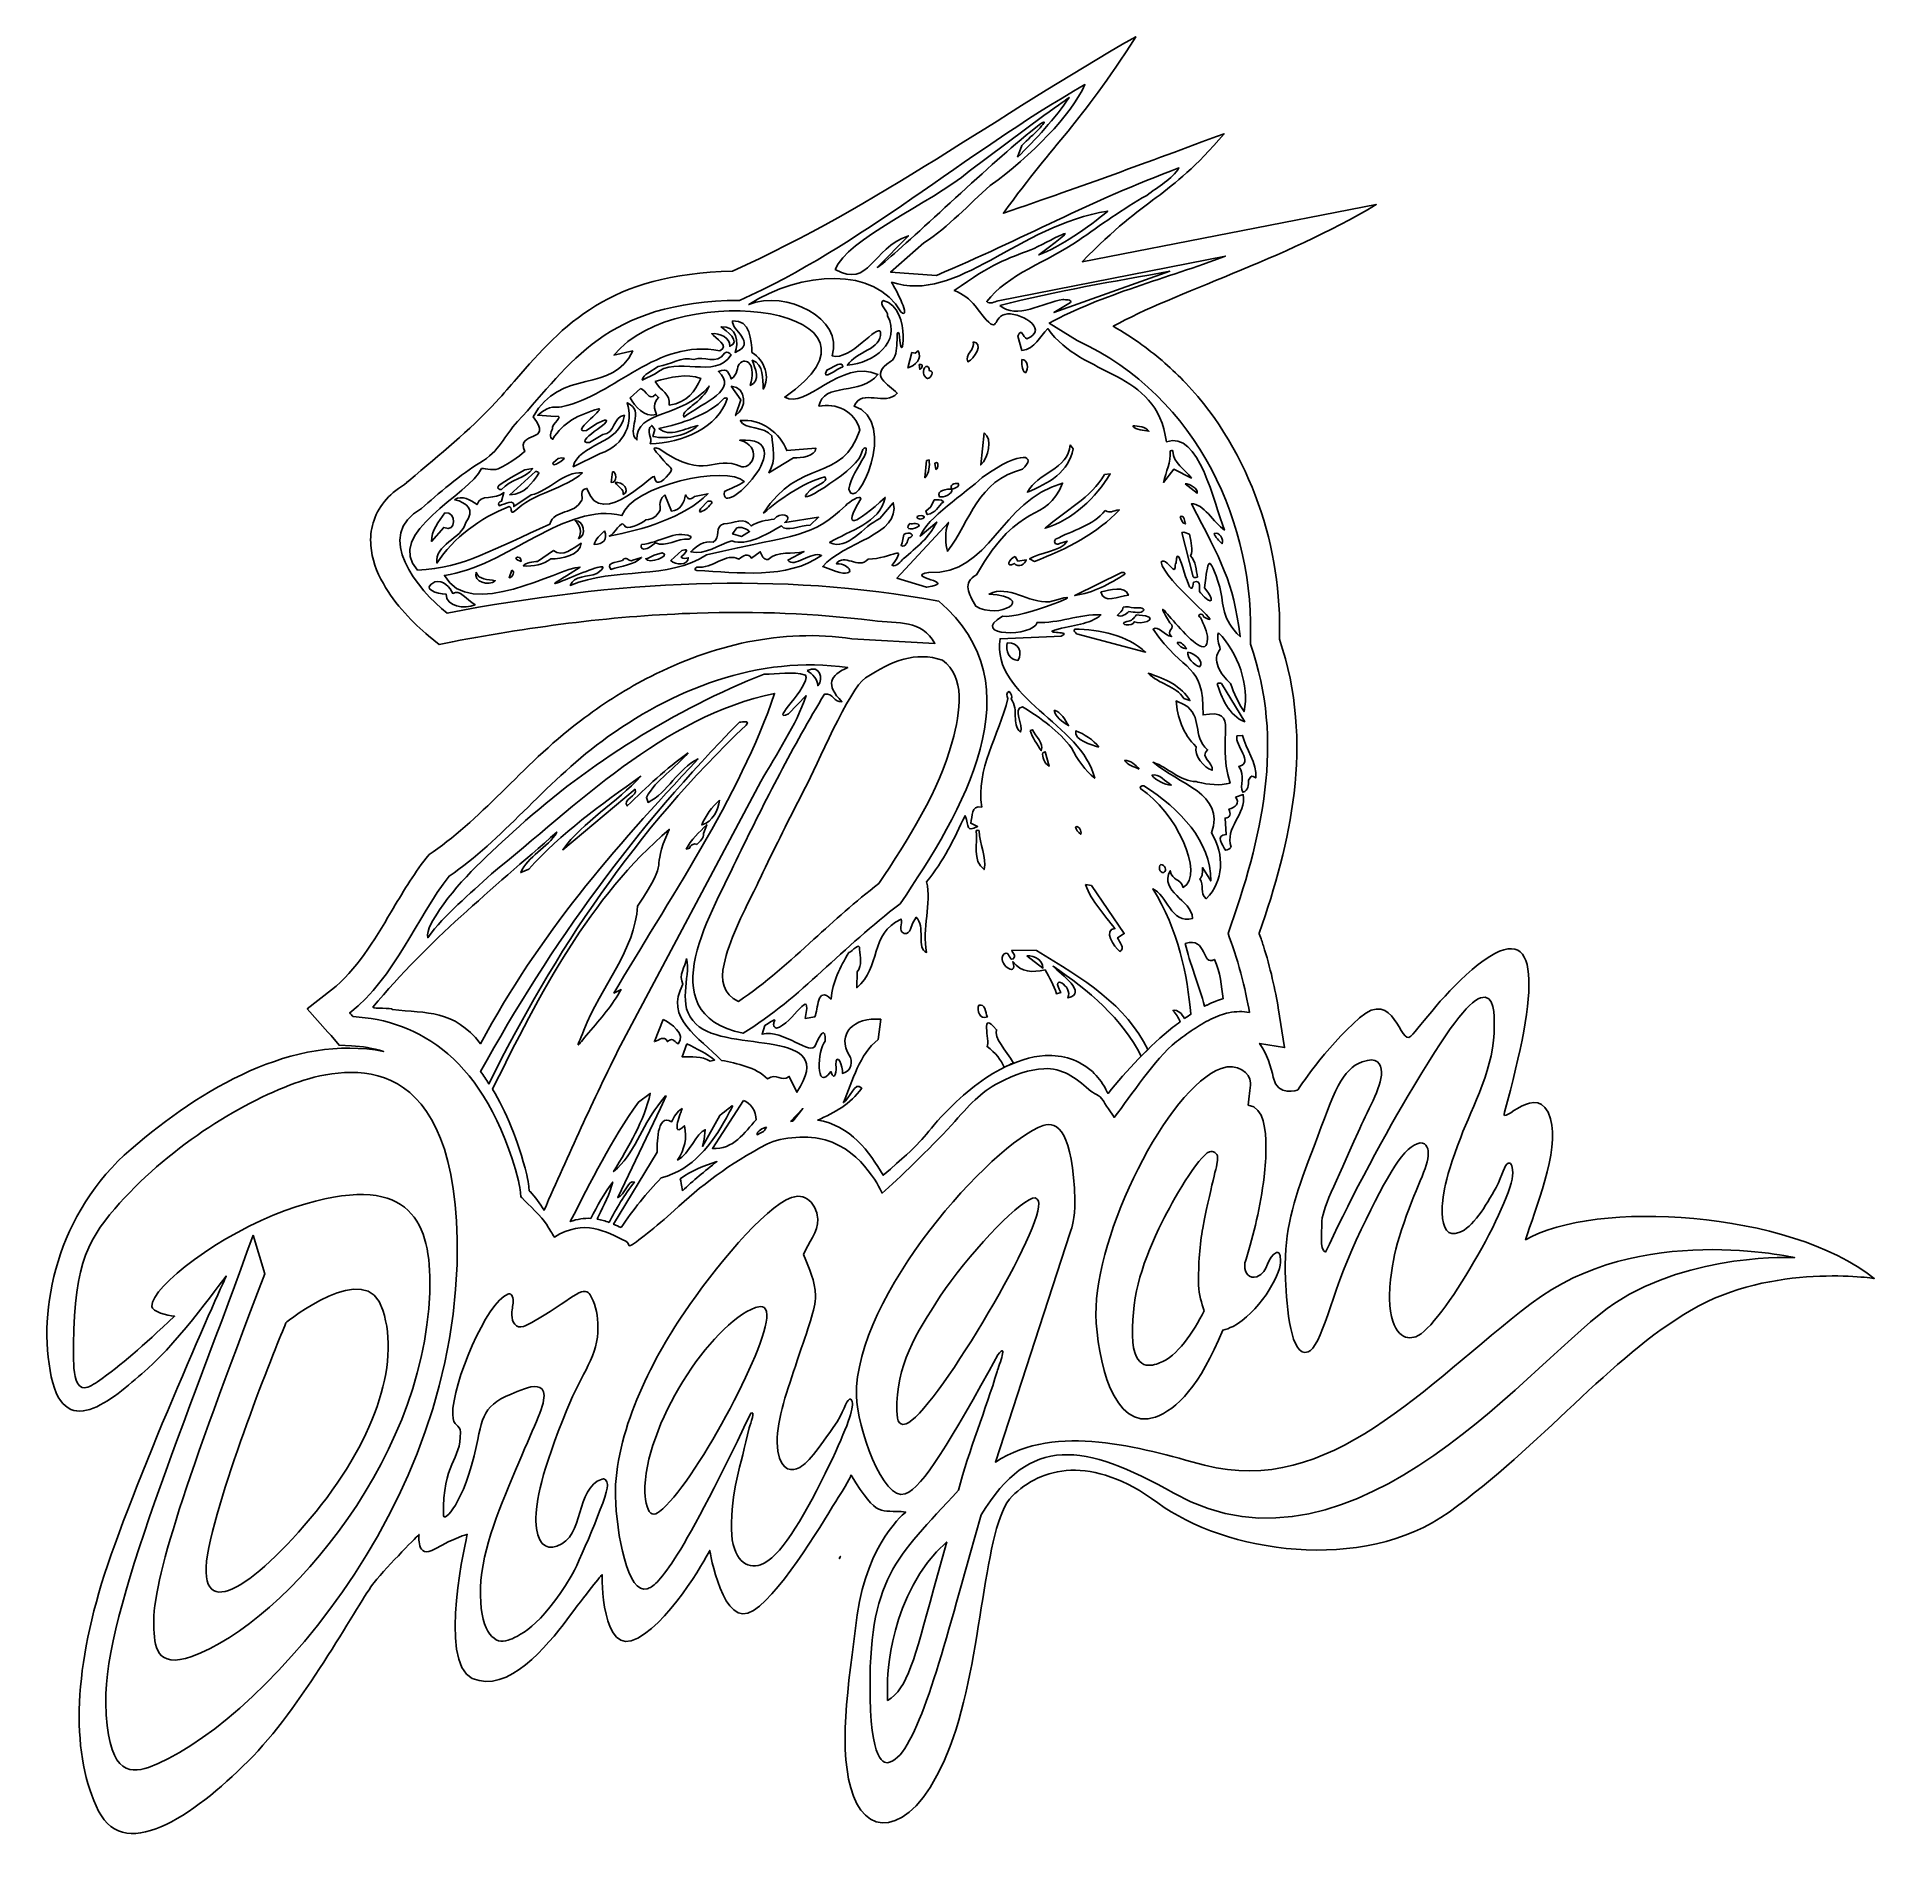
# Model space of a CAD drawing. Header units: centimetres. Extents: x -7.9 to 7.8, y -7.9 to 7.7.
import ezdxf

# ---------------------------------------------------------------- set-up
doc = ezdxf.new("R2010")
doc.units = ezdxf.units.CM
doc.header["$MEASUREMENT"] = 0
doc.layers.add('Ebene 1', color=7, linetype='Continuous')

msp = doc.modelspace()

# ---------------------------------------------------------------- linework, layer by layer
at = {"layer": 'Ebene 1', "color": 12}
for points, knots in [([(-6.26603, -2.9114), (-6.26603, -2.9114), (-7.03057, -4.60812), (-7.30489, -5.45902), (-7.30489, -5.45902), (-7.57921, -6.30992), (-7.58937, -7.01858), (-7.35569, -7.48086), (-7.35569, -7.48086), (-7.12201, -7.94314), (-6.48955, -7.47832), (-6.03743, -7.01096), (-6.03743, -7.01096), (-5.58531, -6.54614), (-5.12811, -5.68254), (-5.00365, -5.53014), (-5.00365, -5.53014), (-4.88173, -5.38028), (-4.62011, -5.11866), (-4.62011, -5.11866), (-4.62011, -5.11866), (-4.62011, -5.11866), (-4.64805, -5.33964), (-4.48295, -5.24312), (-4.48295, -5.24312), (-4.31785, -5.1466), (-4.20863, -5.11866), (-4.20863, -5.11866), (-4.20863, -5.11866), (-4.20863, -5.11866), (-4.46771, -6.21086), (-4.16545, -6.34802), (-4.16545, -6.34802), (-3.86319, -6.48518), (-3.52283, -6.06608), (-3.35773, -5.84764), (-3.35773, -5.84764), (-3.19517, -5.62666), (-3.05801, -5.46156), (-3.05801, -5.46156), (-3.05801, -5.46156), (-3.05801, -5.46156), (-3.06817, -6.18292), (-2.75321, -6.00512), (-2.75321, -6.00512), (-2.43825, -5.82732), (-2.13853, -5.25582), (-2.13853, -5.25582), (-2.13853, -5.25582), (-2.13853, -5.25582), (-2.02423, -5.9467), (-1.76515, -5.7689), (-1.76515, -5.7689), (-1.50353, -5.5911), (-1.13777, -4.9561), (-1.04125, -4.8037), (-1.04125, -4.8037), (-0.94473, -4.65384), (-0.93203, -4.6132), (-0.93203, -4.6132), (-0.93203, -4.6132), (-0.69835, -4.9942), (-0.69073, -4.90276), (-0.46467, -4.92816), (-0.46467, -4.92816), (-0.46467, -4.92816), (-0.79487, -5.18724), (-0.87869, -5.80446), (-0.87869, -5.80446), (-0.95997, -6.42422), (-1.04887, -6.98556), (-0.91171, -7.35386), (-0.91171, -7.35386), (-0.77455, -7.7247), (-0.37323, -7.68152), (-0.08621, -6.92714), (-0.08621, -6.92714), (0.19826, -6.17276), (0.19572, -5.03992), (0.4421, -4.79354), (0.4421, -4.79354), (0.68848, -4.54716), (1.11774, -4.43032), (1.6867, -4.84942), (1.6867, -4.84942), (2.2582, -5.27106), (3.43422, -5.45902), (4.17336, -4.92816), (4.17336, -4.92816), (4.95568, -4.36682), (5.5475, -3.60736), (6.24092, -3.2035), (6.24092, -3.2035), (6.93434, -2.79964), (7.80302, -2.93426), (7.80302, -2.93426), (7.80302, -2.93426), (7.07404, -2.3526), (5.41542, -2.26116), (4.82614, -2.60406), (4.82614, -2.60406), (4.90488, -2.35514), (5.11824, -1.84714), (5.0395, -1.57028), (5.0395, -1.57028), (4.9379, -1.2223), (4.6077, -1.6541), (4.6458, -1.5144), (4.6458, -1.5144), (4.93282, -0.49078), (4.98362, 0.18231), (4.42228, -0.25456), (4.42228, -0.25456), (4.14034, -0.47808), (3.93206, -0.78034), (3.8457, -0.8667), (3.8457, -0.8667), (3.7568, -0.9556), (3.706, -0.4476), (3.40882, -0.70922), (3.40882, -0.70922), (3.1091, -0.97338), (2.88304, -1.3239), (2.88304, -1.3239), (2.88304, -1.3239), (2.88304, -1.3239), (2.70778, -1.39248), (2.67222, -1.21722), (2.67222, -1.21722), (2.65444, -1.1334), (2.61888, -1.01402), (2.55538, -0.92766), (2.55538, -0.92766), (2.55538, -0.92766), (2.76874, -0.96322), (2.76874, -0.96322), (2.76874, -0.96322), (2.76874, -0.96322), (2.7154, -0.6254), (2.7154, -0.6254), (2.7154, -0.6254), (2.69254, -0.48062), (2.64428, -0.27234), (2.5884, -0.09454), (2.5884, -0.09454), (2.57824, -0.06406), (2.56808, -0.03104), (2.55284, 0.00705), (2.55284, 0.00705), (2.55284, 0.00705), (2.55284, 0.01213), (2.55284, 0.01213), (2.55284, 0.01213), (2.69, 0.40583), (2.80176, 0.80461), (2.85002, 1.20847), (2.85002, 1.20847), (2.90082, 1.64027), (2.87542, 2.07715), (2.72556, 2.52165), (2.72556, 2.52165), (2.74842, 3.29381), (2.4868, 4.11169), (1.92546, 4.70859), (1.92546, 4.70859), (1.81116, 4.82797), (1.6867, 4.93719), (1.54954, 5.03625), (1.54954, 5.03625), (1.47334, 5.09213), (1.39206, 5.14547), (1.3057, 5.19373), (1.3057, 5.19373), (1.83148, 5.48583), (2.75096, 5.75507), (3.55106, 6.23259), (3.55106, 6.23259), (3.55106, 6.23259), (1.04154, 5.74491), (1.04154, 5.74491), (1.04154, 5.74491), (1.60542, 6.32657), (1.76036, 6.26053), (2.25312, 6.83711), (2.25312, 6.83711), (1.5597, 6.58057), (1.08218, 6.40277), (0.36844, 6.15893), (0.36844, 6.15893), (0.82564, 6.79139), (1.00598, 6.89299), (1.49874, 7.66515), (1.49874, 7.66515), (0.29478, 6.97935), (-0.69073, 6.23259), (-1.94295, 5.66363), (-1.94295, 5.66363), (-3.00467, 5.64077), (-3.38821, 5.20389), (-3.78953, 4.74415), (-3.78953, 4.74415), (-3.84287, 4.68319), (-3.89621, 4.61969), (-3.96225, 4.54857), (-3.96225, 4.54857), (-4.20609, 4.28695), (-4.42707, 4.11677), (-4.70647, 3.87547), (-4.70647, 3.87547), (-4.78013, 3.81451), (-4.66583, 3.91103), (-4.74457, 3.84245), (-4.74457, 3.84245), (-4.81569, 3.80181), (-4.87157, 3.75101), (-4.91475, 3.69767), (-4.91475, 3.69767), (-5.00873, 3.58337), (-5.04175, 3.45383), (-5.03159, 3.32175), (-5.03159, 3.32175), (-5.02397, 3.20999), (-4.98333, 3.09823), (-4.92491, 2.99663), (-4.92491, 2.99663), (-4.82585, 2.81883), (-4.66583, 2.65627), (-4.53883, 2.55213), (-4.53883, 2.55213), (-4.53883, 2.55213), (-4.44739, 2.47847), (-4.44739, 2.47847), (-4.44739, 2.47847), (-4.44739, 2.47847), (-4.33563, 2.50133), (-4.33563, 2.50133), (-4.33563, 2.50133), (-3.62443, 2.63595), (-2.92847, 2.72485), (-2.24521, 2.74517), (-2.24521, 2.74517), (-1.74229, 2.76295), (-1.24191, 2.74263), (-0.74915, 2.68167), (-0.74915, 2.68167), (-0.52055, 2.65373), (-0.33259, 2.68929), (-0.21575, 2.48609), (-0.21575, 2.48609), (-0.21575, 2.48609), (-0.92441, 2.52673), (-0.92441, 2.52673), (-0.92441, 2.52673), (-1.52639, 2.61563), (-2.12075, 2.47085), (-2.64145, 2.20415), (-2.64145, 2.20415), (-2.74051, 2.15589), (-2.83703, 2.10001), (-2.93355, 2.03905), (-2.93355, 2.03905), (-3.02499, 1.98317), (-3.11643, 1.91967), (-3.20533, 1.85363), (-3.20533, 1.85363), (-3.46187, 1.66567), (-3.67269, 1.45485), (-3.87843, 1.25165), (-3.87843, 1.25165), (-4.08671, 1.04845), (-4.28737, 0.85287), (-4.50073, 0.70809), (-4.50073, 0.70809), (-4.50073, 0.70809), (-4.53375, 0.68523), (-4.53375, 0.68523), (-4.53375, 0.68523), (-4.53375, 0.68523), (-4.55915, 0.65475), (-4.55915, 0.65475), (-4.55915, 0.65475), (-4.67345, 0.50743), (-4.76489, 0.35249), (-4.85887, 0.19501), (-4.85887, 0.19501), (-5.00365, -0.05136), (-5.15605, -0.30536), (-5.36687, -0.47046), (-5.36687, -0.47046), (-5.36687, -0.47046), (-5.57515, -0.63302), (-5.57515, -0.63302), (-5.57515, -0.63302), (-5.57515, -0.63302), (-5.39989, -0.83114), (-5.39989, -0.83114), (-5.39989, -0.83114), (-5.39481, -0.83622), (-5.39735, -0.83114), (-5.38719, -0.84384), (-5.38719, -0.84384), (-5.38719, -0.84384), (-5.37195, -0.86162), (-5.37195, -0.86162), (-5.37195, -0.86162), (-5.37195, -0.86162), (-5.30337, -0.9429), (-5.30337, -0.9429), (-5.30337, -0.9429), (-5.30337, -0.9429), (-5.19669, -0.94798), (-5.19669, -0.94798), (-5.19669, -0.94798), (-5.10525, -0.95306), (-5.01381, -0.9683), (-4.92237, -0.99624), (-4.92237, -0.99624), (-5.69199, -0.84638), (-6.47939, -1.31374), (-7.07883, -1.82936), (-7.07883, -1.82936), (-7.70875, -2.37292), (-7.88401, -3.19588), (-7.75955, -3.775), (-7.75955, -3.775), (-7.63763, -4.35158), (-7.20075, -3.93248), (-6.93659, -3.70388), (-6.93659, -3.70388), (-6.67497, -3.47528), (-6.26603, -2.9114), (-6.26603, -2.9114)], [0, 0, 0, 0, 0.01204819, 0.01204819, 0.01204819, 0.01204819, 0.02409639, 0.02409639, 0.02409639, 0.02409639, 0.03614458, 0.03614458, 0.03614458, 0.03614458, 0.04819277, 0.04819277, 0.04819277, 0.04819277, 0.06024096, 0.06024096, 0.06024096, 0.06024096, 0.07228916, 0.07228916, 0.07228916, 0.07228916, 0.08433735, 0.08433735, 0.08433735, 0.08433735, 0.09638554, 0.09638554, 0.09638554, 0.09638554, 0.10843373, 0.10843373, 0.10843373, 0.10843373, 0.12048193, 0.12048193, 0.12048193, 0.12048193, 0.13253012, 0.13253012, 0.13253012, 0.13253012, 0.14457831, 0.14457831, 0.14457831, 0.14457831, 0.15662651, 0.15662651, 0.15662651, 0.15662651, 0.1686747, 0.1686747, 0.1686747, 0.1686747, 0.18072289, 0.18072289, 0.18072289, 0.18072289, 0.19277108, 0.19277108, 0.19277108, 0.19277108, 0.20481928, 0.20481928, 0.20481928, 0.20481928, 0.21686747, 0.21686747, 0.21686747, 0.21686747, 0.22891566, 0.22891566, 0.22891566, 0.22891566, 0.24096386, 0.24096386, 0.24096386, 0.24096386, 0.25301205, 0.25301205, 0.25301205, 0.25301205, 0.26506024, 0.26506024, 0.26506024, 0.26506024, 0.27710843, 0.27710843, 0.27710843, 0.27710843, 0.28915663, 0.28915663, 0.28915663, 0.28915663, 0.30120482, 0.30120482, 0.30120482, 0.30120482, 0.31325301, 0.31325301, 0.31325301, 0.31325301, 0.3253012, 0.3253012, 0.3253012, 0.3253012, 0.3373494, 0.3373494, 0.3373494, 0.3373494, 0.34939759, 0.34939759, 0.34939759, 0.34939759, 0.36144578, 0.36144578, 0.36144578, 0.36144578, 0.37349398, 0.37349398, 0.37349398, 0.37349398, 0.38554217, 0.38554217, 0.38554217, 0.38554217, 0.39759036, 0.39759036, 0.39759036, 0.39759036, 0.40963855, 0.40963855, 0.40963855, 0.40963855, 0.42168675, 0.42168675, 0.42168675, 0.42168675, 0.43373494, 0.43373494, 0.43373494, 0.43373494, 0.44578313, 0.44578313, 0.44578313, 0.44578313, 0.45783133, 0.45783133, 0.45783133, 0.45783133, 0.46987952, 0.46987952, 0.46987952, 0.46987952, 0.48192771, 0.48192771, 0.48192771, 0.48192771, 0.4939759, 0.4939759, 0.4939759, 0.4939759, 0.5060241, 0.5060241, 0.5060241, 0.5060241, 0.51807229, 0.51807229, 0.51807229, 0.51807229, 0.53012048, 0.53012048, 0.53012048, 0.53012048, 0.54216867, 0.54216867, 0.54216867, 0.54216867, 0.55421687, 0.55421687, 0.55421687, 0.55421687, 0.56626506, 0.56626506, 0.56626506, 0.56626506, 0.57831325, 0.57831325, 0.57831325, 0.57831325, 0.59036145, 0.59036145, 0.59036145, 0.59036145, 0.60240964, 0.60240964, 0.60240964, 0.60240964, 0.61445783, 0.61445783, 0.61445783, 0.61445783, 0.62650602, 0.62650602, 0.62650602, 0.62650602, 0.63855422, 0.63855422, 0.63855422, 0.63855422, 0.65060241, 0.65060241, 0.65060241, 0.65060241, 0.6626506, 0.6626506, 0.6626506, 0.6626506, 0.6746988, 0.6746988, 0.6746988, 0.6746988, 0.68674699, 0.68674699, 0.68674699, 0.68674699, 0.69879518, 0.69879518, 0.69879518, 0.69879518, 0.71084337, 0.71084337, 0.71084337, 0.71084337, 0.72289157, 0.72289157, 0.72289157, 0.72289157, 0.73493976, 0.73493976, 0.73493976, 0.73493976, 0.74698795, 0.74698795, 0.74698795, 0.74698795, 0.75903614, 0.75903614, 0.75903614, 0.75903614, 0.77108434, 0.77108434, 0.77108434, 0.77108434, 0.78313253, 0.78313253, 0.78313253, 0.78313253, 0.79518072, 0.79518072, 0.79518072, 0.79518072, 0.80722892, 0.80722892, 0.80722892, 0.80722892, 0.81927711, 0.81927711, 0.81927711, 0.81927711, 0.8313253, 0.8313253, 0.8313253, 0.8313253, 0.84337349, 0.84337349, 0.84337349, 0.84337349, 0.85542169, 0.85542169, 0.85542169, 0.85542169, 0.86746988, 0.86746988, 0.86746988, 0.86746988, 0.87951807, 0.87951807, 0.87951807, 0.87951807, 0.89156627, 0.89156627, 0.89156627, 0.89156627, 0.90361446, 0.90361446, 0.90361446, 0.90361446, 0.91566265, 0.91566265, 0.91566265, 0.91566265, 0.92771084, 0.92771084, 0.92771084, 0.92771084, 0.93975904, 0.93975904, 0.93975904, 0.93975904, 0.95180723, 0.95180723, 0.95180723, 0.95180723, 0.96385542, 0.96385542, 0.96385542, 0.96385542, 0.97590361, 0.97590361, 0.97590361, 0.97590361, 0.98795181, 0.98795181, 0.98795181, 0.98795181, 1, 1, 1, 1]), ([(-0.15225, 2.34385), (0.04586, 2.20415), (0.00268, 1.90697), (-0.06843, 1.64535), (-0.06843, 1.64535), (-0.17765, 1.23641), (-0.44689, 0.80715), (-0.69581, 0.43631), (-0.69581, 0.43631), (-0.89647, 0.28391), (-1.07427, 0.11881), (-1.24953, -0.03866), (-1.24953, -0.03866), (-1.45781, -0.22916), (-1.66355, -0.41458), (-1.89215, -0.56952), (-1.89215, -0.56952), (-2.02677, -0.50856), (-2.04709, -0.38664), (-2.01661, -0.25202), (-2.01661, -0.25202), (-1.97597, -0.05644), (-1.85913, 0.17469), (-1.76261, 0.37027), (-1.76261, 0.37027), (-1.72451, 0.44647), (-1.69149, 0.51759), (-1.66355, 0.57601), (-1.66355, 0.57601), (-1.55179, 0.80207), (-1.44003, 1.03067), (-1.32065, 1.25927), (-1.32065, 1.25927), (-1.23175, 1.42691), (-0.94727, 2.10255), (-0.81011, 2.19145), (-0.81011, 2.19145), (-0.57643, 2.34131), (-0.38593, 2.42005), (-0.15225, 2.34385)], [0, 0, 0, 0, 0.1, 0.1, 0.1, 0.1, 0.2, 0.2, 0.2, 0.2, 0.3, 0.3, 0.3, 0.3, 0.4, 0.4, 0.4, 0.4, 0.5, 0.5, 0.5, 0.5, 0.6, 0.6, 0.6, 0.6, 0.7, 0.7, 0.7, 0.7, 0.8, 0.8, 0.8, 0.8, 0.9, 0.9, 0.9, 0.9, 1, 1, 1, 1])]:
    msp.add_open_spline(points, degree=3, knots=knots, dxfattribs=at)
at = {"layer": 'Ebene 1'}
for points, knots in [([(0.25668, 6.39515), (0.07126, 6.23005), (-0.09637, 6.04717), (-0.30973, 5.90493), (-0.30973, 5.90493), (-0.30973, 5.90493), (-0.59421, 5.65601), (-0.59421, 5.65601), (-0.59421, 5.65601), (-0.59421, 5.65601), (-0.20305, 5.62807), (-0.20305, 5.62807), (-0.20305, 5.62807), (0.53354, 5.93795), (1.10504, 6.26307), (1.86704, 6.54501), (1.86704, 6.54501), (1.8137, 6.45357), (1.6867, 6.38245), (1.59272, 6.31133), (1.59272, 6.31133), (1.38698, 6.19449), (1.19902, 6.05987), (1.00852, 5.92525), (1.00852, 5.92525), (0.75706, 5.75253), (0.39384, 5.63061), (0.2262, 5.40455), (0.2262, 5.40455), (0.24906, 5.37915), (0.29478, 5.40201), (0.32272, 5.41217), (0.32272, 5.41217), (0.32272, 5.41217), (2.26328, 5.79317), (2.26328, 5.79317), (2.26328, 5.79317), (1.77052, 5.60267), (1.21426, 5.46805), (0.7596, 5.22167), (0.7596, 5.22167), (0.7596, 5.22167), (0.99836, 5.07181), (0.99836, 5.07181), (0.99836, 5.07181), (2.03976, 4.59175), (2.51982, 3.48939), (2.47664, 2.48101), (2.47664, 2.48101), (2.77382, 1.64535), (2.5757, 0.82493), (2.28614, 0.00959), (2.28614, 0.00959), (2.3598, -0.17328), (2.44108, -0.48062), (2.46902, -0.6635), (2.46902, -0.6635), (2.41314, -0.65334), (2.35472, -0.65334), (2.29122, -0.66604), (2.29122, -0.66604), (2.2455, -0.6762), (2.1947, -0.69398), (2.13882, -0.72192), (2.13882, -0.72192), (2.08548, -0.74732), (2.03722, -0.7778), (1.98896, -0.80828), (1.98896, -0.80828), (1.9407, -0.8413), (1.89244, -0.87686), (1.84672, -0.91242), (1.84672, -0.91242), (1.6486, -1.07244), (1.46826, -1.36454), (1.31332, -1.56012), (1.31332, -1.56012), (1.3057, -1.54488), (1.22442, -1.42804), (1.21934, -1.41534), (1.21934, -1.41534), (1.18886, -1.35946), (1.1406, -1.362), (1.09742, -1.32136), (1.09742, -1.32136), (0.98566, -1.21976), (0.86882, -1.13594), (0.71388, -1.14356), (0.71388, -1.14356), (0.59196, -1.15118), (0.46242, -1.19182), (0.33034, -1.26294), (0.33034, -1.26294), (0.16778, -1.3493), (0.08396, -1.44582), (-0.07605, -1.62616), (-0.07605, -1.62616), (-0.26401, -1.82682), (-0.53071, -2.09098), (-0.66787, -2.20528), (-0.66787, -2.20528), (-0.66787, -2.20528), (-0.81773, -1.84714), (-1.15301, -1.75062), (-1.15301, -1.75062), (-1.28509, -1.71252), (-1.52385, -1.72014), (-1.65085, -1.78872), (-1.65085, -1.78872), (-1.97089, -1.95382), (-2.21981, -2.14686), (-2.44333, -2.35514), (-2.44333, -2.35514), (-2.58557, -2.48468), (-2.78369, -2.64216), (-2.81671, -2.65486), (-2.81671, -2.65486), (-2.83703, -2.65994), (-2.82433, -2.632), (-2.85481, -2.61676), (-2.85481, -2.61676), (-3.02753, -2.53294), (-3.20787, -2.42118), (-3.46441, -2.5812), (-3.46441, -2.5812), (-3.48473, -2.55072), (-3.50759, -2.51516), (-3.52791, -2.4796), (-3.52791, -2.4796), (-3.57617, -2.40086), (-3.68285, -2.30688), (-3.74381, -2.24338), (-3.74381, -2.24338), (-3.74381, -2.24338), (-3.74635, -2.24338), (-3.74635, -2.24338), (-3.74635, -2.24338), (-3.74635, -2.24338), (-3.74635, -2.24084), (-3.74635, -2.24084), (-3.74635, -2.24084), (-3.74635, -2.24084), (-3.74635, -2.24338), (-3.74635, -2.24338), (-3.74635, -2.24338), (-3.75905, -2.2256), (-3.74889, -2.1875), (-3.77175, -2.10114), (-3.77175, -2.10114), (-4.04353, -1.05212), (-4.63535, -0.72954), (-5.18399, -0.69906), (-5.18399, -0.69906), (-5.19415, -0.6889), (-5.20177, -0.6762), (-5.21193, -0.66604), (-5.21193, -0.66604), (-4.82331, -0.36124), (-4.64297, 0.14167), (-4.36357, 0.49981), (-4.36357, 0.49981), (-3.91145, 0.80461), (-3.55839, 1.28213), (-3.05801, 1.65297), (-3.05801, 1.65297), (-2.47127, 2.08985), (-1.71943, 2.39211), (-0.95997, 2.28035), (-0.95997, 2.28035), (-1.11491, 2.21177), (-1.15047, 2.13557), (-1.01077, 1.98825), (-1.01077, 1.98825), (-1.07681, 1.98063), (-1.08697, 2.06699), (-1.15809, 2.05429), (-1.15809, 2.05429), (-1.42733, 1.61233), (-1.66609, 1.14243), (-1.89215, 0.67761), (-1.89215, 0.67761), (-2.10043, 0.21787), (-2.67701, -0.66858), (-1.85405, -0.8413), (-1.85405, -0.8413), (-1.35875, -0.53904), (-1.00061, -0.09962), (-0.51293, 0.26359), (-0.51293, 0.26359), (0.02046, 1.05353), (0.66562, 2.13049), (-0.18273, 2.84677), (-0.18273, 2.84677), (-1.54671, 3.10077), (-2.93863, 3.02203), (-4.38135, 2.74517), (-4.38135, 2.74517), (-4.63027, 2.94583), (-5.01635, 3.40557), (-4.59979, 3.63925), (-4.59979, 3.63925), (-4.46771, 3.75355), (-4.25181, 3.94151), (-4.10195, 4.02787), (-4.10195, 4.02787), (-3.92923, 4.12693), (-3.89621, 4.25647), (-3.77937, 4.38093), (-3.77937, 4.38093), (-3.32471, 4.86861), (-3.03261, 5.40709), (-1.88453, 5.41471), (-1.88453, 5.41471), (-0.83805, 5.87953), (0.0103, 6.65423), (1.0644, 7.25621), (1.0644, 7.25621), (0.94756, 6.99459), (0.60974, 6.65169), (0.25668, 6.39515)], [0, 0, 0, 0, 0.01818182, 0.01818182, 0.01818182, 0.01818182, 0.03636364, 0.03636364, 0.03636364, 0.03636364, 0.05454545, 0.05454545, 0.05454545, 0.05454545, 0.07272727, 0.07272727, 0.07272727, 0.07272727, 0.09090909, 0.09090909, 0.09090909, 0.09090909, 0.10909091, 0.10909091, 0.10909091, 0.10909091, 0.12727273, 0.12727273, 0.12727273, 0.12727273, 0.14545455, 0.14545455, 0.14545455, 0.14545455, 0.16363636, 0.16363636, 0.16363636, 0.16363636, 0.18181818, 0.18181818, 0.18181818, 0.18181818, 0.2, 0.2, 0.2, 0.2, 0.21818182, 0.21818182, 0.21818182, 0.21818182, 0.23636364, 0.23636364, 0.23636364, 0.23636364, 0.25454545, 0.25454545, 0.25454545, 0.25454545, 0.27272727, 0.27272727, 0.27272727, 0.27272727, 0.29090909, 0.29090909, 0.29090909, 0.29090909, 0.30909091, 0.30909091, 0.30909091, 0.30909091, 0.32727273, 0.32727273, 0.32727273, 0.32727273, 0.34545455, 0.34545455, 0.34545455, 0.34545455, 0.36363636, 0.36363636, 0.36363636, 0.36363636, 0.38181818, 0.38181818, 0.38181818, 0.38181818, 0.4, 0.4, 0.4, 0.4, 0.41818182, 0.41818182, 0.41818182, 0.41818182, 0.43636364, 0.43636364, 0.43636364, 0.43636364, 0.45454545, 0.45454545, 0.45454545, 0.45454545, 0.47272727, 0.47272727, 0.47272727, 0.47272727, 0.49090909, 0.49090909, 0.49090909, 0.49090909, 0.50909091, 0.50909091, 0.50909091, 0.50909091, 0.52727273, 0.52727273, 0.52727273, 0.52727273, 0.54545455, 0.54545455, 0.54545455, 0.54545455, 0.56363636, 0.56363636, 0.56363636, 0.56363636, 0.58181818, 0.58181818, 0.58181818, 0.58181818, 0.6, 0.6, 0.6, 0.6, 0.61818182, 0.61818182, 0.61818182, 0.61818182, 0.63636364, 0.63636364, 0.63636364, 0.63636364, 0.65454545, 0.65454545, 0.65454545, 0.65454545, 0.67272727, 0.67272727, 0.67272727, 0.67272727, 0.69090909, 0.69090909, 0.69090909, 0.69090909, 0.70909091, 0.70909091, 0.70909091, 0.70909091, 0.72727273, 0.72727273, 0.72727273, 0.72727273, 0.74545455, 0.74545455, 0.74545455, 0.74545455, 0.76363636, 0.76363636, 0.76363636, 0.76363636, 0.78181818, 0.78181818, 0.78181818, 0.78181818, 0.8, 0.8, 0.8, 0.8, 0.81818182, 0.81818182, 0.81818182, 0.81818182, 0.83636364, 0.83636364, 0.83636364, 0.83636364, 0.85454545, 0.85454545, 0.85454545, 0.85454545, 0.87272727, 0.87272727, 0.87272727, 0.87272727, 0.89090909, 0.89090909, 0.89090909, 0.89090909, 0.90909091, 0.90909091, 0.90909091, 0.90909091, 0.92727273, 0.92727273, 0.92727273, 0.92727273, 0.94545455, 0.94545455, 0.94545455, 0.94545455, 0.96363636, 0.96363636, 0.96363636, 0.96363636, 0.98181818, 0.98181818, 0.98181818, 0.98181818, 1, 1, 1, 1]), ([(-1.94295, 5.23945), (-1.79055, 5.25215), (-1.78293, 5.06673), (-1.77785, 4.97021), (-1.77785, 4.97021), (-1.66609, 4.90417), (-1.62291, 4.75177), (-1.68133, 4.65779), (-1.68133, 4.65779), (-1.68895, 4.74161), (-1.67371, 4.86861), (-1.77531, 4.90417), (-1.77531, 4.90417), (-1.75245, 4.83305), (-1.69911, 4.72891), (-1.79309, 4.68827), (-1.79309, 4.68827), (-1.73721, 4.86353), (-1.82611, 4.93973), (-1.88707, 4.87115), (-1.88707, 4.87115), (-1.90739, 4.85083), (-1.89723, 4.77971), (-1.95565, 4.74415), (-1.95565, 4.74415), (-1.97597, 4.79241), (-1.98105, 4.84321), (-2.06487, 4.80765), (-2.06487, 4.80765), (-1.88961, 4.65017), (-2.18425, 4.55111), (-2.35951, 4.41903), (-2.35951, 4.41903), (-2.37475, 4.45967), (-2.31379, 4.49015), (-2.28839, 4.51809), (-2.28839, 4.51809), (-2.22997, 4.55873), (-2.16647, 4.62223), (-2.14361, 4.68319), (-2.14361, 4.68319), (-2.37475, 4.40379), (-2.76845, 4.48507), (-2.76083, 4.22345), (-2.76083, 4.22345), (-2.85735, 4.30473), (-2.68209, 4.46729), (-2.84465, 4.54095), (-2.84465, 4.54095), (-2.79131, 4.37839), (-2.85481, 4.18281), (-3.07325, 4.10661), (-3.07325, 4.10661), (-3.07325, 4.10661), (-3.30439, 3.99485), (-3.30439, 3.99485), (-3.30439, 3.99485), (-3.26121, 4.19297), (-2.90053, 4.18281), (-2.86751, 4.43427), (-2.86751, 4.43427), (-2.96657, 4.41649), (-2.94625, 4.27933), (-3.05039, 4.26917), (-3.05039, 4.26917), (-3.05039, 4.26917), (-3.16469, 4.20059), (-3.16469, 4.20059), (-3.16469, 4.20059), (-3.32979, 4.19551), (-2.93609, 4.39109), (-3.03769, 4.39363), (-3.03769, 4.39363), (-3.03769, 4.39363), (-3.10119, 4.36315), (-3.10119, 4.36315), (-3.10119, 4.36315), (-3.10119, 4.36315), (-3.19009, 4.30473), (-3.19009, 4.30473), (-3.19009, 4.30473), (-3.34249, 4.27933), (-3.03515, 4.48253), (-3.08595, 4.49015), (-3.08595, 4.49015), (-3.26121, 4.43681), (-3.39075, 4.37585), (-3.47965, 4.22853), (-3.47965, 4.22853), (-3.51013, 4.24123), (-3.49489, 4.28949), (-3.48219, 4.31743), (-3.48219, 4.31743), (-3.49489, 4.35553), (-3.36789, 4.43935), (-3.45679, 4.42411), (-3.45679, 4.42411), (-3.45679, 4.42411), (-3.60665, 4.43427), (-3.60665, 4.43427), (-3.60665, 4.43427), (-3.48981, 4.53333), (-3.45933, 4.49269), (-3.40345, 4.50539), (-3.40345, 4.50539), (-2.93609, 4.60953), (-2.59827, 5.08705), (-2.05217, 4.98545), (-2.05217, 4.98545), (-1.96327, 5.02355), (-2.09535, 5.09467), (-2.12075, 5.13023), (-2.12075, 5.13023), (-2.05725, 5.14039), (-1.95565, 5.09213), (-1.96835, 5.02355), (-1.96835, 5.02355), (-1.86421, 5.06419), (-2.00137, 5.15563), (-2.04201, 5.18865), (-2.04201, 5.18865), (-1.90993, 5.20389), (-1.88707, 5.04641), (-1.92263, 4.97021), (-1.92263, 4.97021), (-1.72451, 5.05149), (-1.96327, 5.16833), (-1.94295, 5.23945)], [0, 0, 0, 0, 0.03125, 0.03125, 0.03125, 0.03125, 0.0625, 0.0625, 0.0625, 0.0625, 0.09375, 0.09375, 0.09375, 0.09375, 0.125, 0.125, 0.125, 0.125, 0.15625, 0.15625, 0.15625, 0.15625, 0.1875, 0.1875, 0.1875, 0.1875, 0.21875, 0.21875, 0.21875, 0.21875, 0.25, 0.25, 0.25, 0.25, 0.28125, 0.28125, 0.28125, 0.28125, 0.3125, 0.3125, 0.3125, 0.3125, 0.34375, 0.34375, 0.34375, 0.34375, 0.375, 0.375, 0.375, 0.375, 0.40625, 0.40625, 0.40625, 0.40625, 0.4375, 0.4375, 0.4375, 0.4375, 0.46875, 0.46875, 0.46875, 0.46875, 0.5, 0.5, 0.5, 0.5, 0.53125, 0.53125, 0.53125, 0.53125, 0.5625, 0.5625, 0.5625, 0.5625, 0.59375, 0.59375, 0.59375, 0.59375, 0.625, 0.625, 0.625, 0.625, 0.65625, 0.65625, 0.65625, 0.65625, 0.6875, 0.6875, 0.6875, 0.6875, 0.71875, 0.71875, 0.71875, 0.71875, 0.75, 0.75, 0.75, 0.75, 0.78125, 0.78125, 0.78125, 0.78125, 0.8125, 0.8125, 0.8125, 0.8125, 0.84375, 0.84375, 0.84375, 0.84375, 0.875, 0.875, 0.875, 0.875, 0.90625, 0.90625, 0.90625, 0.90625, 0.9375, 0.9375, 0.9375, 0.9375, 0.96875, 0.96875, 0.96875, 0.96875, 1, 1, 1, 1]), ([(0.10936, 5.06165), (0.20334, 5.05657), (0.12206, 4.90925), (0.06364, 4.89147), (0.06364, 4.89147), (0.0357, 4.94989), (0.13222, 5.00069), (0.10936, 5.06165)], [0, 0, 0, 0, 0.5, 0.5, 0.5, 0.5, 1, 1, 1, 1]), ([(-0.41387, 4.97021), (-0.41387, 4.97021), (-0.38593, 4.96513), (-0.38593, 4.96513), (-0.38593, 4.96513), (-0.38593, 4.96513), (-0.36053, 4.98545), (-0.36053, 4.98545), (-0.36053, 4.98545), (-0.31989, 4.91941), (-0.38593, 4.85591), (-0.44689, 4.83813), (-0.44689, 4.83813), (-0.44689, 4.83813), (-0.41387, 4.97021), (-0.41387, 4.97021)], [0, 0, 0, 0, 0.25, 0.25, 0.25, 0.25, 0.5, 0.5, 0.5, 0.5, 0.75, 0.75, 0.75, 0.75, 1, 1, 1, 1]), ([(-0.35037, 4.86607), (-0.30719, 4.87877), (-0.32497, 4.83051), (-0.34529, 4.82543), (-0.34529, 4.82543), (-0.34529, 4.82543), (-0.35037, 4.86607), (-0.35037, 4.86607)], [0, 0, 0, 0, 0.5, 0.5, 0.5, 0.5, 1, 1, 1, 1]), ([(0.52592, 4.90925), (0.57418, 4.91433), (0.58688, 4.82797), (0.5564, 4.79749), (0.5564, 4.79749), (0.5183, 4.82035), (0.52846, 4.87877), (0.52592, 4.90925)], [0, 0, 0, 0, 0.5, 0.5, 0.5, 0.5, 1, 1, 1, 1]), ([(-0.29449, 4.85083), (-0.27163, 4.85845), (-0.26147, 4.83813), (-0.26401, 4.81527), (-0.26401, 4.81527), (-0.21321, 4.80765), (-0.24877, 4.75431), (-0.27925, 4.74669), (-0.27925, 4.74669), (-0.31989, 4.76701), (-0.32497, 4.82035), (-0.29449, 4.85083)], [0, 0, 0, 0, 0.33333333, 0.33333333, 0.33333333, 0.33333333, 0.66666667, 0.66666667, 0.66666667, 0.66666667, 1, 1, 1, 1]), ([(-2.01407, 4.57905), (-2.00645, 4.58159), (-1.98867, 4.58667), (-1.98867, 4.57397), (-1.98867, 4.57397), (-2.06741, 4.33013), (-2.37475, 4.19551), (-2.64653, 4.19043), (-2.64653, 4.19043), (-2.62367, 4.24123), (-2.68971, 4.29965), (-2.63383, 4.34791), (-2.63383, 4.34791), (-2.63383, 4.34791), (-2.60843, 4.31235), (-2.60843, 4.31235), (-2.60843, 4.31235), (-2.60843, 4.31235), (-2.62367, 4.25393), (-2.62367, 4.25393), (-2.62367, 4.25393), (-2.50429, 4.22091), (-2.32395, 4.26663), (-2.24013, 4.34537), (-2.24013, 4.34537), (-2.34427, 4.32505), (-2.48397, 4.23869), (-2.57287, 4.32251), (-2.57287, 4.32251), (-2.38491, 4.35807), (-2.14361, 4.43935), (-2.01407, 4.57905)], [0, 0, 0, 0, 0.125, 0.125, 0.125, 0.125, 0.25, 0.25, 0.25, 0.25, 0.375, 0.375, 0.375, 0.375, 0.5, 0.5, 0.5, 0.5, 0.625, 0.625, 0.625, 0.625, 0.75, 0.75, 0.75, 0.75, 0.875, 0.875, 0.875, 0.875, 1, 1, 1, 1]), ([(-1.95565, 4.68319), (-1.82103, 4.67049), (-1.82103, 4.49269), (-1.91755, 4.43173), (-1.91755, 4.43173), (-1.91755, 4.43173), (-1.87437, 4.56635), (-1.87437, 4.56635), (-1.87437, 4.56635), (-1.87437, 4.56635), (-1.95565, 4.68319), (-1.95565, 4.68319)], [0, 0, 0, 0, 0.33333333, 0.33333333, 0.33333333, 0.33333333, 0.66666667, 0.66666667, 0.66666667, 0.66666667, 1, 1, 1, 1]), ([(-1.87945, 4.38855), (-1.70165, 4.40887), (-1.53401, 4.28187), (-1.48067, 4.13201), (-1.48067, 4.13201), (-1.48067, 4.13201), (-1.23175, 4.15233), (-1.23175, 4.15233), (-1.23175, 4.15233), (-1.23937, 4.08375), (-1.35621, 4.06851), (-1.42225, 4.07105), (-1.42225, 4.07105), (-1.42225, 4.07105), (-1.63307, 3.94405), (-1.63307, 3.94405), (-1.63307, 3.94405), (-1.56703, 4.05073), (-1.60513, 4.15995), (-1.60767, 4.25901), (-1.60767, 4.25901), (-1.67371, 4.34029), (-1.83881, 4.31235), (-1.87945, 4.38855)], [0, 0, 0, 0, 0.16666667, 0.16666667, 0.16666667, 0.16666667, 0.33333333, 0.33333333, 0.33333333, 0.33333333, 0.5, 0.5, 0.5, 0.5, 0.66666667, 0.66666667, 0.66666667, 0.66666667, 0.83333333, 0.83333333, 0.83333333, 0.83333333, 1, 1, 1, 1]), ([(0.20334, 4.28441), (0.27954, 4.23107), (0.2389, 4.07359), (0.1754, 4.01009), (0.1754, 4.01009), (0.1754, 4.01009), (0.20334, 4.28441), (0.20334, 4.28441)], [0, 0, 0, 0, 0.5, 0.5, 0.5, 0.5, 1, 1, 1, 1]), ([(1.47334, 4.34283), (1.51652, 4.34537), (1.58764, 4.33521), (1.6105, 4.29711), (1.6105, 4.29711), (1.56732, 4.30727), (1.49874, 4.30727), (1.47334, 4.34283)], [0, 0, 0, 0, 0.5, 0.5, 0.5, 0.5, 1, 1, 1, 1]), ([(-3.43393, 4.06597), (-3.31709, 4.08883), (-3.42631, 4.02533), (-3.46949, 4.01009), (-3.46949, 4.01009), (-3.48219, 4.01771), (-3.47965, 4.03041), (-3.47203, 4.03041), (-3.47203, 4.03041), (-3.47203, 4.03041), (-3.43393, 4.06597), (-3.43393, 4.06597)], [0, 0, 0, 0, 0.33333333, 0.33333333, 0.33333333, 0.33333333, 0.66666667, 0.66666667, 0.66666667, 0.66666667, 1, 1, 1, 1]), ([(0.9374, 4.18281), (0.9374, 4.18281), (0.9628, 4.14725), (0.9628, 4.14725), (0.9628, 4.14725), (0.93232, 3.95167), (0.75198, 3.85261), (0.57418, 3.77641), (0.57418, 3.77641), (0.65546, 3.94405), (0.9247, 3.96945), (0.9374, 4.18281)], [0, 0, 0, 0, 0.33333333, 0.33333333, 0.33333333, 0.33333333, 0.66666667, 0.66666667, 0.66666667, 0.66666667, 1, 1, 1, 1]), ([(1.79084, 4.12947), (1.79846, 4.13201), (1.8137, 4.13709), (1.81624, 4.12693), (1.81624, 4.12693), (1.81624, 4.02787), (1.92038, 3.96945), (1.97372, 3.89833), (1.97372, 3.89833), (1.97372, 3.89833), (1.82386, 3.97453), (1.82386, 3.97453), (1.82386, 3.97453), (1.82386, 3.97453), (1.73496, 3.86023), (1.73496, 3.86023), (1.73496, 3.86023), (1.75782, 3.95421), (1.79846, 4.03295), (1.79084, 4.12947)], [0, 0, 0, 0, 0.2, 0.2, 0.2, 0.2, 0.4, 0.4, 0.4, 0.4, 0.6, 0.6, 0.6, 0.6, 0.8, 0.8, 0.8, 0.8, 1, 1, 1, 1]), ([(-4.31785, 3.71291), (-4.24927, 3.75609), (-4.18323, 3.71037), (-4.12481, 3.67227), (-4.12481, 3.67227), (-4.10195, 3.76625), (-3.96479, 3.70783), (-3.89621, 3.77387), (-3.89621, 3.77387), (-3.89621, 3.77387), (-3.91653, 3.70021), (-3.91653, 3.70021), (-3.91653, 3.70021), (-3.93431, 3.69513), (-3.95209, 3.67989), (-3.93431, 3.66211), (-3.93431, 3.66211), (-3.89367, 3.67481), (-3.79969, 3.72561), (-3.81239, 3.65449), (-3.81239, 3.65449), (-3.81239, 3.65449), (-3.66253, 3.75355), (-3.66253, 3.75355), (-3.66253, 3.75355), (-3.50759, 3.78911), (-3.38821, 3.95675), (-3.22565, 3.94151), (-3.22565, 3.94151), (-3.36281, 3.81197), (-3.65237, 3.76879), (-3.80731, 3.61131), (-3.80731, 3.61131), (-3.85049, 3.58845), (-3.82001, 3.65195), (-3.85049, 3.65449), (-3.85049, 3.65449), (-4.09941, 3.55797), (-4.32547, 3.39033), (-4.46771, 3.17189), (-4.46771, 3.17189), (-4.49311, 3.32937), (-4.25181, 3.38017), (-4.22133, 3.51987), (-4.22133, 3.51987), (-4.14005, 3.62401), (-4.20863, 3.69005), (-4.31785, 3.71291)], [0, 0, 0, 0, 0.08333333, 0.08333333, 0.08333333, 0.08333333, 0.16666667, 0.16666667, 0.16666667, 0.16666667, 0.25, 0.25, 0.25, 0.25, 0.33333333, 0.33333333, 0.33333333, 0.33333333, 0.41666667, 0.41666667, 0.41666667, 0.41666667, 0.5, 0.5, 0.5, 0.5, 0.58333333, 0.58333333, 0.58333333, 0.58333333, 0.66666667, 0.66666667, 0.66666667, 0.66666667, 0.75, 0.75, 0.75, 0.75, 0.83333333, 0.83333333, 0.83333333, 0.83333333, 0.91666667, 0.91666667, 0.91666667, 0.91666667, 1, 1, 1, 1]), ([(-3.71841, 3.96945), (-3.71841, 3.96945), (-3.64983, 3.97961), (-3.64983, 3.97961), (-3.64983, 3.97961), (-3.70571, 3.89579), (-3.84287, 3.88817), (-3.91653, 3.79927), (-3.91653, 3.79927), (-3.92669, 3.79673), (-3.93939, 3.80435), (-3.94701, 3.81197), (-3.94701, 3.81197), (-3.94955, 3.83483), (-3.92415, 3.84245), (-3.91145, 3.85515), (-3.91145, 3.85515), (-3.91145, 3.85515), (-3.83271, 3.90341), (-3.83271, 3.90341), (-3.83271, 3.90341), (-3.83271, 3.90341), (-3.71841, 3.96945), (-3.71841, 3.96945)], [0, 0, 0, 0, 0.16666667, 0.16666667, 0.16666667, 0.16666667, 0.33333333, 0.33333333, 0.33333333, 0.33333333, 0.5, 0.5, 0.5, 0.5, 0.66666667, 0.66666667, 0.66666667, 0.66666667, 0.83333333, 0.83333333, 0.83333333, 0.83333333, 1, 1, 1, 1]), ([(-3.62697, 3.95421), (-3.61427, 3.95675), (-3.60157, 3.94913), (-3.59649, 3.93897), (-3.59649, 3.93897), (-3.65491, 3.85515), (-3.71841, 3.75863), (-3.84541, 3.75609), (-3.84541, 3.75609), (-3.84541, 3.75609), (-3.62697, 3.95421), (-3.62697, 3.95421)], [0, 0, 0, 0, 0.33333333, 0.33333333, 0.33333333, 0.33333333, 0.66666667, 0.66666667, 0.66666667, 0.66666667, 1, 1, 1, 1]), ([(-2.96911, 3.95167), (-2.93101, 3.96183), (-2.92847, 3.85261), (-2.97927, 3.86023), (-2.97927, 3.86023), (-2.97927, 3.86023), (-2.96911, 3.95167), (-2.96911, 3.95167)], [0, 0, 0, 0, 0.5, 0.5, 0.5, 0.5, 1, 1, 1, 1]), ([(-0.28687, 4.04819), (-0.28687, 4.04819), (-0.26655, 4.05327), (-0.26655, 4.05327), (-0.26655, 4.05327), (-0.25893, 3.99993), (-0.26401, 3.94405), (-0.30211, 3.90087), (-0.30211, 3.90087), (-0.30211, 3.90087), (-0.28687, 4.04819), (-0.28687, 4.04819)], [0, 0, 0, 0, 0.33333333, 0.33333333, 0.33333333, 0.33333333, 0.66666667, 0.66666667, 0.66666667, 0.66666667, 1, 1, 1, 1]), ([(-0.21575, 4.02533), (-0.17765, 4.04819), (-0.18781, 3.97961), (-0.20813, 3.97199), (-0.20813, 3.97199), (-0.20813, 3.97199), (-0.21575, 4.02533), (-0.21575, 4.02533)], [0, 0, 0, 0, 0.5, 0.5, 0.5, 0.5, 1, 1, 1, 1]), ([(1.23204, 3.92881), (1.23204, 3.92881), (1.2803, 3.93389), (1.2803, 3.93389), (1.2803, 3.93389), (1.16092, 3.73323), (0.95772, 3.54019), (0.72404, 3.46907), (0.72404, 3.46907), (0.89168, 3.61893), (1.11774, 3.73069), (1.23204, 3.92881)], [0, 0, 0, 0, 0.33333333, 0.33333333, 0.33333333, 0.33333333, 0.66666667, 0.66666667, 0.66666667, 0.66666667, 1, 1, 1, 1]), ([(-2.94625, 3.86023), (-2.88783, 3.87547), (-2.80909, 3.78911), (-2.87767, 3.75863), (-2.87767, 3.75863), (-2.87005, 3.80435), (-2.92085, 3.82213), (-2.94625, 3.86023)], [0, 0, 0, 0, 0.5, 0.5, 0.5, 0.5, 1, 1, 1, 1]), ([(-0.07097, 3.80435), (-0.06081, 3.76371), (-0.14209, 3.72815), (-0.17765, 3.73831), (-0.17765, 3.73831), (-0.21067, 3.79419), (-0.10907, 3.80435), (-0.07097, 3.80435)], [0, 0, 0, 0, 0.5, 0.5, 0.5, 0.5, 1, 1, 1, 1]), ([(-0.07097, 3.80435), (-0.09637, 3.83991), (-0.04811, 3.85515), (-0.01763, 3.85261), (-0.01763, 3.85261), (0.00014, 3.82467), (-0.04811, 3.80943), (-0.07097, 3.80435)], [0, 0, 0, 0, 0.5, 0.5, 0.5, 0.5, 1, 1, 1, 1]), ([(1.92038, 3.85007), (1.95594, 3.85007), (2.03468, 3.80689), (2.02198, 3.76879), (2.02198, 3.76879), (2.02198, 3.76879), (1.92038, 3.85007), (1.92038, 3.85007)], [0, 0, 0, 0, 0.5, 0.5, 0.5, 0.5, 1, 1, 1, 1]), ([(-4.39913, 3.60115), (-4.30007, 3.61893), (-4.29753, 3.42081), (-4.40929, 3.47669), (-4.40929, 3.47669), (-4.40929, 3.47669), (-4.51343, 3.35731), (-4.51343, 3.35731), (-4.51343, 3.35731), (-4.51851, 3.44367), (-4.44993, 3.53003), (-4.39913, 3.60115)], [0, 0, 0, 0, 0.33333333, 0.33333333, 0.33333333, 0.33333333, 0.66666667, 0.66666667, 0.66666667, 0.66666667, 1, 1, 1, 1]), ([(-2.52207, 3.75355), (-2.52207, 3.75355), (-2.46619, 3.61639), (-2.46619, 3.61639), (-2.46619, 3.61639), (-2.38999, 3.61639), (-2.35697, 3.69259), (-2.34427, 3.75355), (-2.34427, 3.75355), (-2.32141, 3.71545), (-2.31125, 3.70783), (-2.26807, 3.74085), (-2.26807, 3.74085), (-2.26807, 3.74085), (-2.15377, 3.76371), (-2.15377, 3.76371), (-2.15377, 3.76371), (-2.35697, 3.56051), (-2.71765, 3.45383), (-2.99705, 3.40303), (-2.99705, 3.40303), (-2.95641, 3.41319), (-2.89037, 3.54527), (-2.87005, 3.49701), (-2.87005, 3.49701), (-2.85481, 3.44367), (-2.72019, 3.50717), (-2.68463, 3.54019), (-2.68463, 3.54019), (-2.61605, 3.55289), (-2.59827, 3.56559), (-2.56779, 3.61385), (-2.56779, 3.61385), (-2.54747, 3.64433), (-2.59319, 3.69259), (-2.52207, 3.75355)], [0, 0, 0, 0, 0.11111111, 0.11111111, 0.11111111, 0.11111111, 0.22222222, 0.22222222, 0.22222222, 0.22222222, 0.33333333, 0.33333333, 0.33333333, 0.33333333, 0.44444444, 0.44444444, 0.44444444, 0.44444444, 0.55555556, 0.55555556, 0.55555556, 0.55555556, 0.66666667, 0.66666667, 0.66666667, 0.66666667, 0.77777778, 0.77777778, 0.77777778, 0.77777778, 0.88888889, 0.88888889, 0.88888889, 0.88888889, 1, 1, 1, 1]), ([(-2.01915, 3.50717), (-1.93787, 3.50971), (-1.83627, 3.57321), (-1.78547, 3.48939), (-1.78547, 3.48939), (-1.72959, 3.52749), (-1.65593, 3.53765), (-1.58735, 3.54781), (-1.58735, 3.54781), (-1.54925, 3.61385), (-1.41209, 3.57829), (-1.49845, 3.51987), (-1.49845, 3.51987), (-1.49845, 3.51987), (-1.20889, 3.56305), (-1.20889, 3.56305), (-1.20889, 3.56305), (-1.20889, 3.56305), (-1.28255, 3.49701), (-1.28255, 3.49701), (-1.28255, 3.49701), (-1.36383, 3.49447), (-1.49337, 3.43351), (-1.52639, 3.48939), (-1.52639, 3.48939), (-1.66355, 3.41573), (-1.81849, 3.31413), (-1.95057, 3.36239), (-1.95057, 3.36239), (-2.06741, 3.32683), (-2.17409, 3.24047), (-2.30109, 3.26841), (-2.30109, 3.26841), (-2.25791, 3.31413), (-2.18425, 3.37001), (-2.10805, 3.34969), (-2.10805, 3.34969), (-2.04455, 3.39033), (-2.10043, 3.48431), (-2.01915, 3.50717)], [0, 0, 0, 0, 0.1, 0.1, 0.1, 0.1, 0.2, 0.2, 0.2, 0.2, 0.3, 0.3, 0.3, 0.3, 0.4, 0.4, 0.4, 0.4, 0.5, 0.5, 0.5, 0.5, 0.6, 0.6, 0.6, 0.6, 0.7, 0.7, 0.7, 0.7, 0.8, 0.8, 0.8, 0.8, 0.9, 0.9, 0.9, 0.9, 1, 1, 1, 1]), ([(-2.15377, 3.70021), (-2.03693, 3.72307), (-2.27061, 3.54273), (-2.21727, 3.63671), (-2.21727, 3.63671), (-2.21727, 3.63671), (-2.15377, 3.70021), (-2.15377, 3.70021)], [0, 0, 0, 0, 0.5, 0.5, 0.5, 0.5, 1, 1, 1, 1]), ([(-0.22337, 3.71291), (-0.19797, 3.71037), (-0.16241, 3.72053), (-0.14209, 3.69513), (-0.14209, 3.69513), (-0.19035, 3.65703), (-0.20813, 3.59861), (-0.28179, 3.58591), (-0.28179, 3.58591), (-0.28179, 3.58591), (-0.29449, 3.61639), (-0.29449, 3.61639), (-0.29449, 3.61639), (-0.29449, 3.61639), (-0.25131, 3.65195), (-0.25131, 3.65195), (-0.25131, 3.65195), (-0.25131, 3.65195), (-0.22337, 3.71291), (-0.22337, 3.71291)], [0, 0, 0, 0, 0.2, 0.2, 0.2, 0.2, 0.4, 0.4, 0.4, 0.4, 0.6, 0.6, 0.6, 0.6, 0.8, 0.8, 0.8, 0.8, 1, 1, 1, 1]), ([(1.23712, 3.62147), (1.28538, 3.59353), (1.29554, 3.61893), (1.35904, 3.62655), (1.35904, 3.62655), (1.17616, 3.42843), (0.90692, 3.29127), (0.6326, 3.18713), (0.6326, 3.18713), (0.6326, 3.18713), (0.59196, 3.20745), (0.59196, 3.20745), (0.59196, 3.20745), (0.6707, 3.26587), (0.86374, 3.26841), (0.912, 3.35985), (0.912, 3.35985), (0.912, 3.35985), (0.8485, 3.33953), (0.8485, 3.33953), (0.8485, 3.33953), (0.81802, 3.32175), (0.79262, 3.34715), (0.81294, 3.37509), (0.81294, 3.37509), (0.95772, 3.45129), (1.13552, 3.49193), (1.23712, 3.62147)], [0, 0, 0, 0, 0.14285714, 0.14285714, 0.14285714, 0.14285714, 0.28571429, 0.28571429, 0.28571429, 0.28571429, 0.42857143, 0.42857143, 0.42857143, 0.42857143, 0.57142857, 0.57142857, 0.57142857, 0.57142857, 0.71428571, 0.71428571, 0.71428571, 0.71428571, 0.85714286, 0.85714286, 0.85714286, 0.85714286, 1, 1, 1, 1]), ([(-3.25867, 3.38017), (-3.22819, 3.43351), (-3.24343, 3.49447), (-3.28915, 3.53511), (-3.28915, 3.53511), (-3.21041, 3.53765), (-3.19009, 3.41065), (-3.25867, 3.38017)], [0, 0, 0, 0, 0.5, 0.5, 0.5, 0.5, 1, 1, 1, 1]), ([(-2.72019, 3.33191), (-2.57033, 3.34207), (-2.43571, 3.45891), (-2.30109, 3.40049), (-2.30109, 3.40049), (-2.29855, 3.39033), (-2.30363, 3.37763), (-2.31633, 3.37509), (-2.31633, 3.37509), (-2.41539, 3.38779), (-2.51445, 3.30397), (-2.60081, 3.34461), (-2.60081, 3.34461), (-2.63129, 3.32429), (-2.66177, 3.29381), (-2.70241, 3.29127), (-2.70241, 3.29127), (-2.72527, 3.29635), (-2.72781, 3.31667), (-2.72019, 3.33191)], [0, 0, 0, 0, 0.2, 0.2, 0.2, 0.2, 0.4, 0.4, 0.4, 0.4, 0.6, 0.6, 0.6, 0.6, 0.8, 0.8, 0.8, 0.8, 1, 1, 1, 1]), ([(-1.90739, 3.47415), (-1.87183, 3.48431), (-1.82357, 3.46653), (-1.79817, 3.44113), (-1.79817, 3.44113), (-1.79817, 3.44113), (-1.86675, 3.40049), (-1.86675, 3.40049), (-1.86675, 3.40049), (-1.86675, 3.40049), (-1.94295, 3.42081), (-1.94295, 3.42081), (-1.94295, 3.42081), (-1.94295, 3.42081), (-1.90739, 3.47415), (-1.90739, 3.47415)], [0, 0, 0, 0, 0.25, 0.25, 0.25, 0.25, 0.5, 0.5, 0.5, 0.5, 0.75, 0.75, 0.75, 0.75, 1, 1, 1, 1]), ([(-0.48245, 3.41573), (-0.43673, 3.45129), (-0.37069, 3.40557), (-0.44181, 3.38525), (-0.44181, 3.38525), (-0.44943, 3.35985), (-0.46467, 3.29889), (-0.50531, 3.32175), (-0.50531, 3.32175), (-0.50531, 3.32175), (-0.49515, 3.34461), (-0.49515, 3.34461), (-0.49515, 3.34461), (-0.49515, 3.34461), (-0.48245, 3.41573), (-0.48245, 3.41573)], [0, 0, 0, 0, 0.25, 0.25, 0.25, 0.25, 0.5, 0.5, 0.5, 0.5, 0.75, 0.75, 0.75, 0.75, 1, 1, 1, 1]), ([(-0.42911, 3.50971), (-0.40625, 3.50463), (-0.35291, 3.51987), (-0.35037, 3.48939), (-0.35037, 3.48939), (-0.39101, 3.45383), (-0.48499, 3.44875), (-0.42911, 3.50971)], [0, 0, 0, 0, 0.5, 0.5, 0.5, 0.5, 1, 1, 1, 1]), ([(-0.36815, 3.57067), (-0.35037, 3.57575), (-0.31735, 3.58591), (-0.30719, 3.56813), (-0.30719, 3.56813), (-0.31481, 3.54273), (-0.37069, 3.53765), (-0.36815, 3.57067)], [0, 0, 0, 0, 0.5, 0.5, 0.5, 0.5, 1, 1, 1, 1]), ([(1.8772, 3.57067), (1.9153, 3.58337), (1.9153, 3.52749), (1.92292, 3.50717), (1.92292, 3.50717), (1.88736, 3.50971), (1.88736, 3.55289), (1.8772, 3.57067)], [0, 0, 0, 0, 0.5, 0.5, 0.5, 0.5, 1, 1, 1, 1]), ([(-3.47203, 3.28111), (-3.39583, 3.21761), (-3.30439, 3.29889), (-3.23581, 3.34207), (-3.23581, 3.34207), (-3.23581, 3.24301), (-3.40853, 3.20237), (-3.49489, 3.20999), (-3.49489, 3.20999), (-3.55839, 3.15665), (-3.64475, 3.14141), (-3.73111, 3.14903), (-3.73111, 3.14903), (-3.71079, 3.17697), (-3.64475, 3.18459), (-3.60919, 3.18713), (-3.60919, 3.18713), (-3.60919, 3.18713), (-3.47203, 3.28111), (-3.47203, 3.28111)], [0, 0, 0, 0, 0.2, 0.2, 0.2, 0.2, 0.4, 0.4, 0.4, 0.4, 0.6, 0.6, 0.6, 0.6, 0.8, 0.8, 0.8, 0.8, 1, 1, 1, 1]), ([(-3.03769, 3.44621), (-3.00721, 3.37763), (-3.04531, 3.33191), (-3.12659, 3.33191), (-3.12659, 3.33191), (-3.11389, 3.37763), (-3.07071, 3.41319), (-3.03769, 3.44621)], [0, 0, 0, 0, 0.5, 0.5, 0.5, 0.5, 1, 1, 1, 1]), ([(-2.37729, 3.27857), (-2.29093, 3.30397), (-2.36205, 3.25063), (-2.38237, 3.22269), (-2.38237, 3.22269), (-2.36459, 3.20491), (-2.33919, 3.21253), (-2.32141, 3.21761), (-2.32141, 3.21761), (-2.32395, 3.15157), (-2.43317, 3.15157), (-2.47127, 3.19475), (-2.47127, 3.19475), (-2.47127, 3.19475), (-2.37729, 3.27857), (-2.37729, 3.27857)], [0, 0, 0, 0, 0.25, 0.25, 0.25, 0.25, 0.5, 0.5, 0.5, 0.5, 0.75, 0.75, 0.75, 0.75, 1, 1, 1, 1]), ([(1.89244, 3.43351), (1.91784, 3.44113), (1.93562, 3.42335), (1.95594, 3.41827), (1.95594, 3.41827), (1.97118, 3.34715), (1.98896, 3.28365), (1.9661, 3.23539), (1.9661, 3.23539), (2.00928, 3.19221), (2.0169, 3.10585), (2.02452, 3.05251), (2.02452, 3.05251), (2.01182, 3.04997), (1.99912, 3.04489), (1.98896, 3.05505), (1.98896, 3.05505), (1.98896, 3.05505), (1.89244, 3.43351), (1.89244, 3.43351)], [0, 0, 0, 0, 0.2, 0.2, 0.2, 0.2, 0.4, 0.4, 0.4, 0.4, 0.6, 0.6, 0.6, 0.6, 0.8, 0.8, 0.8, 0.8, 1, 1, 1, 1]), ([(-3.79461, 3.21761), (-3.77683, 3.23539), (-3.74381, 3.21253), (-3.74889, 3.18713), (-3.74889, 3.18713), (-3.76921, 3.19221), (-3.78953, 3.19729), (-3.79461, 3.21761)], [0, 0, 0, 0, 0.5, 0.5, 0.5, 0.5, 1, 1, 1, 1]), ([(-2.87259, 3.20745), (-2.83957, 3.22777), (-2.82941, 3.17697), (-2.79385, 3.19729), (-2.79385, 3.19729), (-2.79385, 3.19729), (-2.72019, 3.22015), (-2.72019, 3.22015), (-2.72019, 3.22015), (-2.78369, 3.15665), (-2.89291, 3.14649), (-2.98435, 3.11855), (-2.98435, 3.11855), (-3.03769, 3.19221), (-2.89037, 3.16935), (-2.87259, 3.20745)], [0, 0, 0, 0, 0.25, 0.25, 0.25, 0.25, 0.5, 0.5, 0.5, 0.5, 0.75, 0.75, 0.75, 0.75, 1, 1, 1, 1]), ([(-2.61351, 3.24047), (-2.61351, 3.24047), (-2.54493, 3.26079), (-2.54493, 3.26079), (-2.54493, 3.26079), (-2.45857, 3.23285), (-2.66685, 3.15919), (-2.68463, 3.20999), (-2.68463, 3.20999), (-2.68463, 3.20999), (-2.66431, 3.21507), (-2.66431, 3.21507), (-2.66431, 3.21507), (-2.66431, 3.21507), (-2.61351, 3.24047), (-2.61351, 3.24047)], [0, 0, 0, 0, 0.25, 0.25, 0.25, 0.25, 0.5, 0.5, 0.5, 0.5, 0.75, 0.75, 0.75, 0.75, 1, 1, 1, 1]), ([(0.47004, 3.22777), (0.47004, 3.22777), (0.4929, 3.18967), (0.4929, 3.18967), (0.4929, 3.18967), (0.4929, 3.18967), (0.56402, 3.19983), (0.56402, 3.19983), (0.56402, 3.19983), (0.55386, 3.16427), (0.49544, 3.12617), (0.46242, 3.16935), (0.46242, 3.16935), (0.3786, 3.12363), (0.41924, 3.21253), (0.47004, 3.22777)], [0, 0, 0, 0, 0.25, 0.25, 0.25, 0.25, 0.5, 0.5, 0.5, 0.5, 0.75, 0.75, 0.75, 0.75, 1, 1, 1, 1]), ([(-4.13243, 3.09569), (-4.10957, 3.02457), (-4.03337, 3.03727), (-3.96987, 3.02203), (-3.96987, 3.02203), (-4.02067, 2.97377), (-4.16291, 3.00933), (-4.13243, 3.09569)], [0, 0, 0, 0, 0.5, 0.5, 0.5, 0.5, 1, 1, 1, 1]), ([(-3.82763, 3.11093), (-3.79715, 3.10839), (-3.82255, 3.04489), (-3.85049, 3.04743), (-3.85049, 3.04743), (-3.85049, 3.04743), (-3.82763, 3.11093), (-3.82763, 3.11093)], [0, 0, 0, 0, 0.5, 0.5, 0.5, 0.5, 1, 1, 1, 1]), ([(1.37682, 3.09061), (1.38952, 3.09569), (1.40984, 3.09061), (1.40476, 3.07791), (1.40476, 3.07791), (1.2803, 2.99409), (1.13044, 2.91789), (0.97804, 2.89503), (0.97804, 2.89503), (0.97804, 2.89503), (1.37682, 3.09061), (1.37682, 3.09061)], [0, 0, 0, 0, 0.33333333, 0.33333333, 0.33333333, 0.33333333, 0.66666667, 0.66666667, 0.66666667, 0.66666667, 1, 1, 1, 1]), ([(1.20156, 2.92805), (1.27522, 2.93821), (1.4073, 2.98901), (1.43524, 2.89757), (1.43524, 2.89757), (1.35142, 2.89503), (1.22442, 2.81375), (1.20156, 2.92805)], [0, 0, 0, 0, 0.5, 0.5, 0.5, 0.5, 1, 1, 1, 1]), ([(1.50128, 2.72993), (1.50128, 2.72993), (1.58256, 2.72231), (1.58256, 2.72231), (1.58256, 2.72231), (1.69178, 2.68929), (1.53938, 2.64357), (1.48604, 2.67151), (1.48604, 2.67151), (1.4708, 2.62325), (1.33872, 2.64865), (1.42254, 2.67405), (1.42254, 2.67405), (1.46064, 2.67405), (1.48858, 2.70453), (1.50128, 2.72993)], [0, 0, 0, 0, 0.25, 0.25, 0.25, 0.25, 0.5, 0.5, 0.5, 0.5, 0.75, 0.75, 0.75, 0.75, 1, 1, 1, 1]), ([(1.38952, 2.79597), (1.42, 2.80613), (1.45048, 2.79343), (1.48096, 2.79089), (1.48096, 2.79089), (1.5089, 2.78835), (1.547, 2.80105), (1.56986, 2.77311), (1.56986, 2.77311), (1.54446, 2.73247), (1.4835, 2.75787), (1.44032, 2.75787), (1.44032, 2.75787), (1.41238, 2.73755), (1.37936, 2.70453), (1.34126, 2.72739), (1.34126, 2.72739), (1.3565, 2.74263), (1.38952, 2.76295), (1.38952, 2.79597)], [0, 0, 0, 0, 0.2, 0.2, 0.2, 0.2, 0.4, 0.4, 0.4, 0.4, 0.6, 0.6, 0.6, 0.6, 0.8, 0.8, 0.8, 0.8, 1, 1, 1, 1]), ([(0.9755, 2.60801), (1.1914, 2.60547), (1.42762, 2.55467), (1.58256, 2.41243), (1.58256, 2.41243), (1.58256, 2.41243), (0.99328, 2.56737), (0.99328, 2.56737), (0.99328, 2.56737), (0.98058, 2.58515), (0.96534, 2.59277), (0.9755, 2.60801)], [0, 0, 0, 0, 0.33333333, 0.33333333, 0.33333333, 0.33333333, 0.66666667, 0.66666667, 0.66666667, 0.66666667, 1, 1, 1, 1]), ([(0.40146, 2.49117), (0.50306, 2.49879), (0.53354, 2.40735), (0.4929, 2.34131), (0.4929, 2.34131), (0.42178, 2.34131), (0.38114, 2.42767), (0.40146, 2.49117)], [0, 0, 0, 0, 0.5, 0.5, 0.5, 0.5, 1, 1, 1, 1]), ([(1.90768, 2.01619), (1.84164, 2.12795), (1.69178, 2.13811), (1.60542, 2.23209), (1.60542, 2.23209), (1.74766, 2.18637), (1.89244, 2.12033), (1.96102, 1.99841), (1.96102, 1.99841), (1.96102, 1.99841), (1.90768, 2.01619), (1.90768, 2.01619)], [0, 0, 0, 0, 0.33333333, 0.33333333, 0.33333333, 0.33333333, 0.66666667, 0.66666667, 0.66666667, 0.66666667, 1, 1, 1, 1]), ([(0.80278, 1.91713), (0.8612, 1.89935), (0.89676, 1.83331), (0.9247, 1.78505), (0.9247, 1.78505), (0.87136, 1.81553), (0.80786, 1.86125), (0.80278, 1.91713)], [0, 0, 0, 0, 0.5, 0.5, 0.5, 0.5, 1, 1, 1, 1]), ([(1.9153, 1.96285), (2.07532, 1.86633), (1.97626, 1.69361), (2.11088, 1.57931), (2.11088, 1.57931), (2.03976, 1.51327), (2.16422, 1.47263), (2.15152, 1.40405), (2.15152, 1.40405), (2.07786, 1.42437), (1.99404, 1.53359), (2.01436, 1.60471), (2.01436, 1.60471), (1.9026, 1.71393), (1.84926, 1.86379), (1.84418, 1.99587), (1.84418, 1.99587), (1.84418, 1.99587), (1.9153, 1.96285), (1.9153, 1.96285)], [0, 0, 0, 0, 0.2, 0.2, 0.2, 0.2, 0.4, 0.4, 0.4, 0.4, 0.6, 0.6, 0.6, 0.6, 0.8, 0.8, 0.8, 0.8, 1, 1, 1, 1]), ([(0.59704, 1.74441), (0.59704, 1.74441), (0.61736, 1.74949), (0.61736, 1.74949), (0.61736, 1.74949), (0.64276, 1.69107), (0.71642, 1.63519), (0.69102, 1.57169), (0.69102, 1.57169), (0.65546, 1.62757), (0.61482, 1.68091), (0.59704, 1.74441)], [0, 0, 0, 0, 0.33333333, 0.33333333, 0.33333333, 0.33333333, 0.66666667, 0.66666667, 0.66666667, 0.66666667, 1, 1, 1, 1]), ([(1.18378, 1.59963), (1.11774, 1.62503), (0.97042, 1.65805), (0.98566, 1.73933), (0.98566, 1.73933), (1.05678, 1.71647), (1.13806, 1.66313), (1.18378, 1.59963)], [0, 0, 0, 0, 0.5, 0.5, 0.5, 0.5, 1, 1, 1, 1]), ([(0.70372, 1.55391), (0.70372, 1.55391), (0.72404, 1.56153), (0.72404, 1.56153), (0.72404, 1.56153), (0.72404, 1.56153), (0.7596, 1.43961), (0.7596, 1.43961), (0.7596, 1.43961), (0.71642, 1.45993), (0.69864, 1.52089), (0.70372, 1.55391)], [0, 0, 0, 0, 0.33333333, 0.33333333, 0.33333333, 0.33333333, 0.66666667, 0.66666667, 0.66666667, 0.66666667, 1, 1, 1, 1]), ([(1.52668, 1.41421), (1.4835, 1.43453), (1.42, 1.44977), (1.40476, 1.48787), (1.40476, 1.48787), (1.44794, 1.49041), (1.50128, 1.44977), (1.52668, 1.41421)], [0, 0, 0, 0, 0.5, 0.5, 0.5, 0.5, 1, 1, 1, 1]), ([(1.6359, 1.36087), (1.6994, 1.37865), (1.75274, 1.30499), (1.801, 1.27705), (1.801, 1.27705), (1.74258, 1.28213), (1.67146, 1.31515), (1.6359, 1.36087)], [0, 0, 0, 0, 0.5, 0.5, 0.5, 0.5, 1, 1, 1, 1]), ([(2.0296, 1.30245), (2.0296, 1.30245), (2.01436, 1.30753), (2.01436, 1.30753), (2.01436, 1.30753), (2.01436, 1.30753), (2.0296, 1.30245), (2.0296, 1.30245)], [0, 0, 0, 0, 0.5, 0.5, 0.5, 0.5, 1, 1, 1, 1]), ([(0.1373, 0.88843), (0.14492, 0.89097), (0.1627, 0.89605), (0.1627, 0.88589), (0.1627, 0.88589), (0.16016, 0.77413), (0.23128, 0.66237), (0.20334, 0.55569), (0.20334, 0.55569), (0.10174, 0.63443), (0.14746, 0.78175), (0.1373, 0.88843)], [0, 0, 0, 0, 0.33333333, 0.33333333, 0.33333333, 0.33333333, 0.66666667, 0.66666667, 0.66666667, 0.66666667, 1, 1, 1, 1]), ([(0.98312, 0.92145), (1.01614, 0.93161), (1.039, 0.88335), (1.02884, 0.85795), (1.02884, 0.85795), (1.00852, 0.87319), (0.98566, 0.90113), (0.98312, 0.92145)], [0, 0, 0, 0, 0.5, 0.5, 0.5, 0.5, 1, 1, 1, 1]), ([(1.7121, 0.59887), (1.74766, 0.59887), (1.76798, 0.55061), (1.7375, 0.53029), (1.7375, 0.53029), (1.6994, 0.52775), (1.68924, 0.58109), (1.7121, 0.59887)], [0, 0, 0, 0, 0.5, 0.5, 0.5, 0.5, 1, 1, 1, 1]), ([(1.06948, 0.42869), (1.06948, 0.42869), (1.12028, 0.42107), (1.12028, 0.42107), (1.12028, 0.42107), (1.12028, 0.42107), (1.39968, 0.00959), (1.39968, 0.00959), (1.39968, 0.00959), (1.39968, 0.00959), (1.3438, -0.02596), (1.3438, -0.02596), (1.3438, -0.02596), (1.3565, -0.0666), (1.41492, -0.11486), (1.36158, -0.1428), (1.36158, -0.1428), (1.31586, -0.10216), (1.21426, 0.04261), (1.32094, 0.05277), (1.32094, 0.05277), (1.23204, 0.16961), (1.12282, 0.27883), (1.06948, 0.42869)], [0, 0, 0, 0, 0.16666667, 0.16666667, 0.16666667, 0.16666667, 0.33333333, 0.33333333, 0.33333333, 0.33333333, 0.5, 0.5, 0.5, 0.5, 0.66666667, 0.66666667, 0.66666667, 0.66666667, 0.83333333, 0.83333333, 0.83333333, 0.83333333, 1, 1, 1, 1]), ([(0.43956, -0.13264), (0.43956, -0.13264), (0.65038, -0.13518), (0.65038, -0.13518), (0.65038, -0.13518), (1.05424, -0.37648), (1.42, -0.60254), (1.60034, -0.981), (1.60034, -0.981), (1.58256, -0.99878), (1.56224, -1.0191), (1.54446, -1.03688), (1.54446, -1.03688), (1.38444, -0.71938), (1.09488, -0.47046), (0.79262, -0.2698), (0.79262, -0.2698), (0.85866, -0.33838), (1.09234, -0.4984), (0.91962, -0.53904), (0.91962, -0.53904), (0.96534, -0.43744), (0.7596, -0.32314), (0.85866, -0.49332), (0.85866, -0.49332), (0.85866, -0.49332), (0.82056, -0.50348), (0.82056, -0.50348), (0.82056, -0.50348), (0.80024, -0.43236), (0.76214, -0.36632), (0.72404, -0.30028), (0.72404, -0.30028), (0.61228, -0.32314), (0.52592, -0.32568), (0.44972, -0.22916), (0.44972, -0.22916), (0.49544, -0.37902), (0.29986, -0.23932), (0.37606, -0.16312), (0.37606, -0.16312), (0.42686, -0.13518), (0.41416, -0.22916), (0.45226, -0.2063), (0.45226, -0.2063), (0.4802, -0.17582), (0.44972, -0.16058), (0.43956, -0.13264)], [0, 0, 0, 0, 0.08333333, 0.08333333, 0.08333333, 0.08333333, 0.16666667, 0.16666667, 0.16666667, 0.16666667, 0.25, 0.25, 0.25, 0.25, 0.33333333, 0.33333333, 0.33333333, 0.33333333, 0.41666667, 0.41666667, 0.41666667, 0.41666667, 0.5, 0.5, 0.5, 0.5, 0.58333333, 0.58333333, 0.58333333, 0.58333333, 0.66666667, 0.66666667, 0.66666667, 0.66666667, 0.75, 0.75, 0.75, 0.75, 0.83333333, 0.83333333, 0.83333333, 0.83333333, 0.91666667, 0.91666667, 0.91666667, 0.91666667, 1, 1, 1, 1]), ([(0.5691, -0.1809), (0.63768, -0.17328), (0.70372, -0.219), (0.70626, -0.28504), (0.70626, -0.28504), (0.70626, -0.28504), (0.5691, -0.1809), (0.5691, -0.1809)], [0, 0, 0, 0, 0.5, 0.5, 0.5, 0.5, 1, 1, 1, 1]), ([(0.15762, -0.60254), (0.21604, -0.58476), (0.2135, -0.6635), (0.23128, -0.7016), (0.23128, -0.7016), (0.17032, -0.73208), (0.1373, -0.64318), (0.15762, -0.60254)], [0, 0, 0, 0, 0.5, 0.5, 0.5, 0.5, 1, 1, 1, 1]), ([(0.37606, -1.13086), (0.34558, -1.0699), (0.30494, -1.0064), (0.22874, -0.9556), (0.22874, -0.9556), (0.25922, -0.9048), (0.16016, -0.63556), (0.31002, -0.81082), (0.31002, -0.81082), (0.28716, -0.8794), (0.38622, -0.98608), (0.4548, -1.0953), (0.4548, -1.0953), (0.4294, -1.10546), (0.40146, -1.11816), (0.37606, -1.13086)], [0, 0, 0, 0, 0.25, 0.25, 0.25, 0.25, 0.5, 0.5, 0.5, 0.5, 0.75, 0.75, 0.75, 0.75, 1, 1, 1, 1]), ([(-1.03109, -5.3244), (-1.03109, -5.3244), (-1.03363, -5.3244), (-1.03363, -5.3244), (-1.03363, -5.3244), (-1.03363, -5.3244), (-1.02347, -5.30662), (-1.02347, -5.30662), (-1.02347, -5.30662), (-1.02347, -5.30662), (-1.03109, -5.3244), (-1.03109, -5.3244)], [0, 0, 0, 0, 0.33333333, 0.33333333, 0.33333333, 0.33333333, 0.66666667, 0.66666667, 0.66666667, 0.66666667, 1, 1, 1, 1])]:
    msp.add_open_spline(points, degree=3, knots=knots, dxfattribs=at)
at = {"layer": 'Ebene 1', "color": 7}
for points, knots in [([(0.48782, 6.63645), (0.63768, 6.78123), (0.81802, 6.97681), (0.92978, 7.14699), (0.92978, 7.14699), (0.92978, 7.14699), (0.84088, 7.08349), (0.71388, 6.99205), (0.71388, 6.99205), (0.71388, 6.99205), (0.07634, 6.51707), (0.07634, 6.51707), (0.07634, 6.51707), (-0.25639, 6.24021), (-0.97013, 5.93795), (-1.06665, 5.67887), (-1.06665, 5.67887), (-0.76947, 5.51377), (-0.76185, 5.85921), (-0.44181, 5.96589), (-0.44181, 5.96589), (-0.44181, 5.96589), (-0.70851, 5.69665), (-0.70851, 5.69665), (-0.70851, 5.69665), (-0.59167, 5.76523), (0.0865, 6.42055), (0.47258, 6.74821), (0.47258, 6.74821), (0.74436, 6.97935), (0.75706, 6.97173), (0.66562, 6.87013), (0.66562, 6.87013), (0.6326, 6.83457), (0.57164, 6.78885), (0.52592, 6.73551), (0.52592, 6.73551), (0.52592, 6.73551), (0.48782, 6.63645), (0.48782, 6.63645)], [0, 0, 0, 0, 0.1, 0.1, 0.1, 0.1, 0.2, 0.2, 0.2, 0.2, 0.3, 0.3, 0.3, 0.3, 0.4, 0.4, 0.4, 0.4, 0.5, 0.5, 0.5, 0.5, 0.6, 0.6, 0.6, 0.6, 0.7, 0.7, 0.7, 0.7, 0.8, 0.8, 0.8, 0.8, 0.9, 0.9, 0.9, 0.9, 1, 1, 1, 1]), ([(-4.08671, 3.97961), (-4.08163, 3.98723), (-3.99781, 3.95675), (-3.94447, 3.97707), (-3.94447, 3.97707), (-3.83779, 4.02025), (-3.72095, 4.12439), (-3.71841, 4.12439), (-3.71841, 4.12439), (-3.79715, 4.30981), (-3.46441, 4.18789), (-3.64475, 4.42157), (-3.64475, 4.42157), (-3.41869, 4.84321), (-2.96149, 4.61461), (-2.79639, 4.98291), (-2.79639, 4.98291), (-2.79639, 4.98291), (-2.95641, 4.94735), (-2.95641, 4.94735), (-2.95641, 4.94735), (-2.40777, 5.62045), (-0.42657, 5.33089), (-1.49845, 4.58921), (-1.49845, 4.58921), (-1.32319, 4.47745), (-1.01839, 4.92195), (-0.70343, 4.78225), (-0.70343, 4.78225), (-0.84313, 4.59937), (-1.17079, 4.72129), (-1.20635, 4.51047), (-1.20635, 4.51047), (-1.06665, 4.54349), (-0.89647, 4.47237), (-0.85837, 4.30727), (-0.85837, 4.30727), (-0.99807, 3.85769), (-1.37653, 4.07613), (-1.67879, 3.59861), (-1.67879, 3.59861), (-1.53909, 3.71799), (-1.36383, 3.84753), (-1.15555, 3.90849), (-1.15555, 3.90849), (-1.11491, 3.86531), (-1.24699, 3.82721), (-1.28255, 3.79419), (-1.28255, 3.79419), (-1.47559, 3.60369), (-0.90663, 3.95167), (-0.85075, 4.08883), (-0.85075, 4.08883), (-0.82789, 4.18281), (-0.77709, 4.17773), (-0.81773, 4.08629), (-0.81773, 4.08629), (-0.87615, 3.98215), (-0.93203, 3.89833), (-0.95235, 3.80435), (-0.95235, 3.80435), (-0.89139, 3.57067), (-0.51547, 4.38855), (-0.90663, 4.51301), (-0.90663, 4.51301), (-0.83551, 4.66795), (-0.63993, 4.50539), (-0.53833, 4.62223), (-0.53833, 4.62223), (-0.61199, 4.70097), (-0.78471, 4.76955), (-0.59421, 4.89401), (-0.59421, 4.89401), (-0.50531, 4.94227), (-0.56373, 5.19373), (-0.52055, 5.13023), (-0.52055, 5.13023), (-0.50531, 4.76701), (-0.39863, 5.35121), (-0.65771, 5.41471), (-0.65771, 5.41471), (-0.70089, 5.37915), (-0.61199, 5.32835), (-0.61961, 5.28263), (-0.61961, 5.28263), (-0.50277, 5.05403), (-0.73645, 4.88385), (-0.96251, 4.86099), (-0.96251, 4.86099), (-0.88885, 4.98291), (-0.66787, 4.99307), (-0.68057, 5.14293), (-0.68057, 5.14293), (-0.70597, 5.22421), (-0.93457, 4.89147), (-1.09459, 4.94227), (-1.09459, 4.94227), (-0.99045, 5.25977), (-1.48829, 5.50869), (-1.80579, 5.37915), (-1.80579, 5.37915), (-1.36383, 5.66617), (-0.71867, 5.70681), (-0.50785, 5.31565), (-0.50785, 5.31565), (-0.41387, 5.24453), (-0.54849, 5.51377), (-0.58659, 5.56965), (-0.58659, 5.56965), (-0.02525, 5.38423), (0.49544, 6.05733), (1.25998, 6.17671), (1.25998, 6.17671), (1.09488, 6.03955), (0.8485, 5.86683), (0.6707, 5.80333), (0.6707, 5.80333), (1.14822, 6.15385), (0.73674, 5.89731), (0.60212, 5.84651), (0.60212, 5.84651), (0.404, 5.77285), (0.27192, 5.72967), (-0.05065, 5.49853), (-0.05065, 5.49853), (0.02046, 5.47059), (0.08396, 5.42487), (0.12714, 5.36899), (0.12714, 5.36899), (0.34812, 5.07435), (0.25922, 5.26231), (0.38114, 5.29533), (0.38114, 5.29533), (0.4929, 5.32581), (0.7723, 5.17341), (0.5691, 5.08705), (0.5691, 5.08705), (0.531, 5.09975), (0.52846, 5.18611), (0.49036, 5.10991), (0.49036, 5.10991), (0.49036, 5.10991), (0.52592, 4.98799), (0.52592, 4.98799), (0.52592, 4.98799), (0.64022, 4.99815), (0.67832, 5.10991), (0.7469, 5.17341), (0.7469, 5.17341), (1.0517, 4.74669), (1.674, 4.83559), (1.76036, 4.20821), (1.76036, 4.20821), (2.03976, 4.30473), (2.16422, 3.69005), (2.25566, 3.45383), (2.25566, 3.45383), (2.16676, 3.51479), (2.07278, 3.68497), (1.97372, 3.67735), (1.97372, 3.67735), (2.22772, 3.18967), (2.32932, 3.02203), (2.39028, 2.54451), (2.39028, 2.54451), (2.23026, 2.69437), (2.25058, 2.81121), (2.21756, 2.96615), (2.21756, 2.96615), (2.1185, 3.26841), (2.11596, 3.20237), (2.08548, 2.96107), (2.08548, 2.96107), (2.17692, 2.85693), (2.15914, 2.79597), (2.04992, 2.91789), (2.04992, 2.91789), (2.02452, 2.94329), (2.07532, 3.03473), (1.9915, 3.00933), (1.9915, 3.00933), (1.96356, 2.77057), (1.85688, 3.42335), (1.84418, 3.17443), (1.84418, 3.17443), (1.81878, 3.15665), (1.8518, 3.10077), (1.8137, 3.12363), (1.8137, 3.12363), (1.7883, 3.14903), (1.74258, 3.20999), (1.71464, 3.18205), (1.71464, 3.18205), (1.7375, 3.02203), (2.30646, 2.58515), (2.07786, 2.71469), (2.07786, 2.71469), (2.07024, 2.75787), (2.00674, 2.72739), (2.05246, 2.70707), (2.05246, 2.70707), (2.07532, 2.64865), (2.11342, 2.58261), (2.11088, 2.52673), (2.11088, 2.52673), (2.11088, 2.21939), (1.547, 3.07537), (1.7883, 2.66135), (1.7883, 2.66135), (1.85434, 2.61563), (1.74512, 2.59531), (1.80354, 2.54451), (1.80354, 2.54451), (1.74512, 2.54959), (1.69178, 2.64357), (1.64606, 2.60801), (1.64606, 2.60801), (1.9153, 2.21431), (2.07786, 2.33115), (2.07278, 1.87649), (2.07278, 1.87649), (2.40552, 1.93237), (2.17692, 1.69869), (2.30392, 1.29483), (2.30392, 1.29483), (2.2201, 1.26943), (2.11342, 1.28213), (2.0296, 1.30245), (2.0296, 1.30245), (2.0296, 1.30245), (2.01436, 1.30753), (2.01436, 1.30753), (2.01436, 1.30753), (1.87466, 1.31007), (1.77814, 1.42437), (1.64606, 1.47263), (1.64606, 1.47263), (1.86196, 1.28467), (2.26582, 1.20593), (2.1439, 0.87065), (2.1439, 0.87065), (2.26074, 0.67507), (2.24804, 0.46171), (2.10072, 0.30677), (2.10072, 0.30677), (2.03976, 0.35503), (2.08548, 0.42361), (2.04484, 0.47695), (2.04484, 0.47695), (2.07278, 0.49727), (2.0677, 0.54045), (2.0677, 0.57347), (2.0677, 0.57347), (2.0677, 0.57347), (2.13882, 0.45917), (2.13882, 0.45917), (2.13882, 0.45917), (2.13882, 0.80207), (1.87974, 1.06877), (1.56732, 1.27197), (1.56732, 1.27197), (1.547, 1.27705), (1.52668, 1.26181), (1.54192, 1.24403), (1.54192, 1.24403), (1.83148, 1.06369), (2.0931, 0.51505), (1.9026, 0.40329), (1.9026, 0.40329), (1.87466, 0.49219), (1.81116, 0.45155), (1.79338, 0.54553), (1.79338, 0.54553), (1.69432, 0.36265), (1.97372, 0.30169), (1.98388, 0.13913), (1.98388, 0.13913), (1.79846, 0.08325), (1.7629, 0.34995), (1.64352, 0.39059), (1.64352, 0.39059), (1.86196, 0.05023), (1.9407, -0.35616), (1.96864, -0.67874), (1.96864, -0.67874), (1.96864, -0.67874), (1.95848, -0.68636), (1.95848, -0.68636), (1.95848, -0.68636), (1.94324, -0.69652), (1.93054, -0.70414), (1.9153, -0.7143), (1.9153, -0.7143), (1.8899, -0.6762), (1.86196, -0.6381), (1.81624, -0.64572), (1.81624, -0.64572), (1.84164, -0.6762), (1.86196, -0.70922), (1.8772, -0.74224), (1.8772, -0.74224), (1.85688, -0.75748), (1.83656, -0.77526), (1.81624, -0.7905), (1.81624, -0.7905), (1.61812, -0.94798), (1.41746, -1.16134), (1.26252, -1.35438), (1.26252, -1.35438), (1.25236, -1.33914), (1.24474, -1.3239), (1.23966, -1.31374), (1.23966, -1.31374), (1.20918, -1.25786), (1.17108, -1.2096), (1.1279, -1.16896), (1.1279, -1.16896), (1.01614, -1.06736), (0.87898, -1.02418), (0.72404, -1.0318), (0.72404, -1.0318), (0.60212, -1.03942), (0.47258, -1.08006), (0.3405, -1.15118), (0.3405, -1.15118), (0.17794, -1.23754), (0.00268, -1.3747), (-0.15987, -1.5525), (-0.15987, -1.5525), (-0.35037, -1.76332), (-0.30719, -1.75316), (-0.65771, -2.05288), (-0.65771, -2.05288), (-0.65771, -2.05288), (-0.65771, -2.05288), (-0.65771, -2.05288), (-0.65771, -2.05288), (-0.77201, -1.8573), (-0.94219, -1.62362), (-1.21651, -1.58298), (-1.21651, -1.58298), (-1.07427, -1.51694), (-0.93711, -1.44836), (-0.84059, -1.3112), (-0.84059, -1.3112), (-0.89901, -1.24008), (-0.94473, -1.40772), (-0.99807, -1.43312), (-0.99807, -1.43312), (-0.91425, -1.24516), (-0.86345, -1.0191), (-0.70089, -0.89464), (-0.70089, -0.89464), (-0.70089, -0.89464), (-0.67803, -0.72192), (-0.67803, -0.72192), (-0.67803, -0.72192), (-0.90917, -0.69906), (-1.05903, -0.854), (-0.94727, -1.02926), (-0.94727, -1.02926), (-0.91679, -1.07752), (-0.92441, -1.16388), (-1.00569, -1.1842), (-1.00569, -1.1842), (-0.99553, -1.12578), (-1.05903, -0.98862), (-1.06157, -1.11054), (-1.06157, -1.11054), (-1.05141, -1.15372), (-1.07173, -1.26802), (-1.10475, -1.16896), (-1.10475, -1.16896), (-1.23937, -1.35184), (-1.21905, -0.981), (-1.15301, -0.90734), (-1.15301, -0.90734), (-1.14539, -0.7778), (-1.19873, -0.84638), (-1.23429, -0.9429), (-1.23429, -0.9429), (-1.27239, -1.0445), (-1.50861, -0.8032), (-1.69149, -0.84892), (-1.69149, -0.84892), (-1.69149, -0.84892), (-1.66863, -0.77526), (-1.66863, -0.77526), (-1.66863, -0.77526), (-1.50099, -0.66858), (-1.64577, -0.77018), (-1.56957, -0.79812), (-1.56957, -0.79812), (-1.42987, -0.76764), (-1.26223, -0.41204), (-1.32319, -0.7143), (-1.32319, -0.7143), (-1.32319, -0.7143), (-1.24191, -0.7016), (-1.24191, -0.7016), (-1.24191, -0.7016), (-1.21143, -0.6381), (-1.22667, -0.43236), (-1.10221, -0.5492), (-1.10221, -0.5492), (-1.08951, -0.40188), (-1.02855, -0.27488), (-0.94981, -0.15296), (-0.94981, -0.15296), (-0.92187, -0.1428), (-0.85329, -0.05644), (-0.86091, -0.12502), (-0.86091, -0.12502), (-0.85075, -0.18852), (-0.83551, -0.25964), (-0.88123, -0.31806), (-0.88123, -0.31806), (-0.88123, -0.31806), (-0.88377, -0.45268), (-0.88377, -0.45268), (-0.88377, -0.45268), (-0.67295, -0.27742), (-0.77709, 0.00705), (-0.50531, 0.13405), (-0.50531, 0.13405), (-0.49007, 0.09341), (-0.53579, 0.03499), (-0.47737, 0.00959), (-0.47737, 0.00959), (-0.45197, 0.00705), (-0.43165, 0.02229), (-0.42403, 0.04769), (-0.42403, 0.04769), (-0.42403, 0.04769), (-0.40625, 0.09595), (-0.40625, 0.09595), (-0.40625, 0.09595), (-0.40625, 0.09595), (-0.37577, 0.14929), (-0.37577, 0.14929), (-0.37577, 0.14929), (-0.29449, 0.07563), (-0.37577, -0.12248), (-0.28687, -0.15042), (-0.28687, -0.15042), (-0.33005, 0.05277), (-0.24115, 0.26613), (-0.28687, 0.45155), (-0.28687, 0.45155), (-0.13955, 0.62935), (-0.05319, 0.81985), (0.04078, 1.01543), (0.04078, 1.01543), (0.08142, 0.92653), (0.04332, 0.87065), (0.14746, 0.92399), (0.14746, 0.92399), (0.14746, 0.92399), (0.08904, 0.95193), (0.08904, 0.95193), (0.08904, 0.95193), (0.10682, 1.01289), (0.08904, 1.10687), (0.18302, 1.08909), (0.18302, 1.08909), (0.13222, 1.41675), (0.33034, 1.69615), (0.40654, 2.01619), (0.40654, 2.01619), (0.39638, 2.03651), (0.3913, 2.06953), (0.4167, 2.07715), (0.4167, 2.07715), (0.43702, 2.05937), (0.44972, 2.02889), (0.43448, 2.01365), (0.43448, 2.01365), (0.5056, 1.91459), (0.43194, 1.80537), (0.51322, 1.72917), (0.51322, 1.72917), (0.5437, 1.79267), (0.43956, 1.92729), (0.531, 1.94507), (0.531, 1.94507), (0.69102, 1.84855), (0.84088, 1.73933), (0.9501, 1.59455), (0.9501, 1.59455), (0.99836, 1.49803), (1.06694, 1.39897), (1.14822, 1.33547), (1.14822, 1.33547), (1.039, 1.80029), (0.26684, 2.01873), (0.3405, 2.52673), (0.3405, 2.52673), (0.3405, 2.52673), (0.80278, 2.54451), (0.80278, 2.54451), (0.80278, 2.54451), (0.80278, 2.54451), (0.8612, 2.54959), (0.8612, 2.54959), (0.8612, 2.54959), (0.96788, 2.59277), (0.7088, 2.56991), (0.80532, 2.60039), (0.80532, 2.60039), (0.97042, 2.64865), (1.09996, 2.64357), (1.20156, 2.72993), (1.20156, 2.72993), (1.01614, 2.74009), (0.8358, 2.65373), (0.65546, 2.66643), (0.65546, 2.66643), (0.63006, 2.53689), (0.06618, 2.54451), (0.36082, 2.71977), (0.36082, 2.71977), (0.51068, 2.68929), (1.22442, 2.97885), (0.76214, 2.84169), (0.76214, 2.84169), (0.57926, 2.82899), (0.41416, 2.99155), (0.24652, 2.90773), (0.24652, 2.90773), (0.66562, 2.87725), (0.3278, 2.68421), (0.13222, 2.80359), (0.13222, 2.80359), (0.07126, 2.91535), (0.01538, 3.00171), (0.13984, 3.07283), (0.13984, 3.07283), (0.51576, 3.73577), (0.73166, 3.49447), (0.8739, 3.85515), (0.8739, 3.85515), (0.33288, 3.70529), (0.26176, 3.06521), (-0.26909, 3.09315), (-0.26909, 3.09315), (-0.49261, 3.04997), (0.00776, 3.01187), (-0.28687, 2.96615), (-0.28687, 2.96615), (-0.28687, 2.96615), (-0.54087, 3.04489), (-0.54087, 3.04489), (-0.54087, 3.04489), (-0.54087, 3.04489), (-0.10145, 3.51987), (-0.10145, 3.51987), (-0.10145, 3.51987), (-0.13447, 3.44113), (-0.12685, 3.32429), (-0.10907, 3.27349), (-0.10907, 3.27349), (0.09412, 3.54527), (0.14492, 3.87039), (0.531, 3.97453), (0.531, 3.97453), (0.65546, 4.08375), (0.53862, 4.15487), (0.1881, 3.90341), (0.1881, 3.90341), (0.04332, 3.77133), (-0.28433, 3.55289), (-0.34275, 3.40303), (-0.34275, 3.40303), (-0.34275, 3.40303), (-0.20051, 3.52241), (-0.20051, 3.52241), (-0.20051, 3.52241), (-0.26909, 3.38525), (-0.36561, 3.31159), (-0.48753, 3.20745), (-0.48753, 3.20745), (-0.50277, 3.19221), (-0.55103, 3.13125), (-0.58151, 3.15411), (-0.58151, 3.15411), (-0.44435, 3.34969), (-0.58151, 3.20999), (-0.78725, 3.20491), (-0.78725, 3.20491), (-0.86853, 3.11347), (-0.99299, 3.26333), (-1.05649, 3.16681), (-1.05649, 3.16681), (-0.93711, 3.16935), (-0.87615, 3.04489), (-1.05903, 3.10077), (-1.05903, 3.10077), (-1.05903, 3.10077), (-1.17333, 3.14395), (-1.17333, 3.14395), (-1.17333, 3.14395), (-1.00315, 3.34969), (-0.50531, 3.41065), (-0.57135, 3.68751), (-0.57135, 3.68751), (-0.57135, 3.68751), (-0.68565, 3.55289), (-0.68565, 3.55289), (-0.68565, 3.55289), (-0.82789, 3.48939), (-0.95997, 3.27349), (-1.11491, 3.34715), (-1.11491, 3.34715), (-0.94473, 3.45383), (-0.68819, 3.50971), (-0.63993, 3.73323), (-0.63993, 3.73323), (-0.88885, 3.50463), (-1.02093, 3.43859), (-0.84821, 3.72053), (-0.84821, 3.72053), (-0.85075, 3.76117), (-0.94981, 3.69259), (-0.97775, 3.66465), (-0.97775, 3.66465), (-1.27493, 3.38017), (-1.37399, 3.42843), (-2.16647, 3.24301), (-2.16647, 3.24301), (-2.48651, 3.02711), (-2.94625, 3.14141), (-3.32979, 2.98139), (-3.32979, 2.98139), (-3.29931, 3.07029), (-3.17993, 3.04997), (-3.10119, 3.08299), (-3.10119, 3.08299), (-2.82941, 3.29889), (-3.75651, 2.83407), (-3.36281, 3.06267), (-3.36281, 3.06267), (-3.36281, 3.06267), (-3.24597, 3.13887), (-3.24597, 3.13887), (-3.24597, 3.13887), (-3.43647, 3.12871), (-4.18577, 2.67151), (-4.40421, 3.06775), (-4.40421, 3.06775), (-3.87335, 3.13887), (-3.36789, 3.70021), (-2.88783, 3.57829), (-2.88783, 3.57829), (-2.80655, 3.83483), (-1.99121, 4.01263), (-1.84389, 3.86785), (-1.84389, 3.86785), (-1.89723, 3.82975), (-1.95819, 3.81197), (-2.01153, 3.78403), (-2.01153, 3.78403), (-2.06233, 3.51733), (-1.32065, 4.25647), (-1.88199, 4.22091), (-1.88199, 4.22091), (-1.68895, 4.16757), (-1.77023, 3.97961), (-1.86421, 3.99485), (-1.86421, 3.99485), (-2.12075, 4.10661), (-2.15631, 3.86277), (-2.57033, 4.14725), (-2.57033, 4.14725), (-2.66685, 4.18281), (-2.57033, 4.09645), (-2.55763, 4.07867), (-2.55763, 4.07867), (-2.47635, 3.97707), (-2.44841, 3.98723), (-2.47381, 3.94913), (-2.47381, 3.94913), (-2.51191, 3.89325), (-2.59827, 3.80943), (-2.61097, 3.90341), (-2.61097, 3.90341), (-2.58811, 3.98723), (-3.06563, 3.42589), (-3.18755, 3.80943), (-3.18755, 3.80943), (-3.25359, 3.80181), (-3.22057, 3.73323), (-3.23073, 3.71037), (-3.23073, 3.71037), (-3.29169, 3.58083), (-3.46441, 3.63671), (-3.50251, 3.50463), (-3.50251, 3.50463), (-3.98765, 3.29381), (-4.22641, 3.13379), (-4.63281, 3.11093), (-4.63281, 3.11093), (-4.92491, 3.42589), (-4.18323, 3.76117), (-4.08671, 3.97961)], [0, 0, 0, 0, 0.00568182, 0.00568182, 0.00568182, 0.00568182, 0.01136364, 0.01136364, 0.01136364, 0.01136364, 0.01704545, 0.01704545, 0.01704545, 0.01704545, 0.02272727, 0.02272727, 0.02272727, 0.02272727, 0.02840909, 0.02840909, 0.02840909, 0.02840909, 0.03409091, 0.03409091, 0.03409091, 0.03409091, 0.03977273, 0.03977273, 0.03977273, 0.03977273, 0.04545455, 0.04545455, 0.04545455, 0.04545455, 0.05113636, 0.05113636, 0.05113636, 0.05113636, 0.05681818, 0.05681818, 0.05681818, 0.05681818, 0.0625, 0.0625, 0.0625, 0.0625, 0.06818182, 0.06818182, 0.06818182, 0.06818182, 0.07386364, 0.07386364, 0.07386364, 0.07386364, 0.07954545, 0.07954545, 0.07954545, 0.07954545, 0.08522727, 0.08522727, 0.08522727, 0.08522727, 0.09090909, 0.09090909, 0.09090909, 0.09090909, 0.09659091, 0.09659091, 0.09659091, 0.09659091, 0.10227273, 0.10227273, 0.10227273, 0.10227273, 0.10795455, 0.10795455, 0.10795455, 0.10795455, 0.11363636, 0.11363636, 0.11363636, 0.11363636, 0.11931818, 0.11931818, 0.11931818, 0.11931818, 0.125, 0.125, 0.125, 0.125, 0.13068182, 0.13068182, 0.13068182, 0.13068182, 0.13636364, 0.13636364, 0.13636364, 0.13636364, 0.14204545, 0.14204545, 0.14204545, 0.14204545, 0.14772727, 0.14772727, 0.14772727, 0.14772727, 0.15340909, 0.15340909, 0.15340909, 0.15340909, 0.15909091, 0.15909091, 0.15909091, 0.15909091, 0.16477273, 0.16477273, 0.16477273, 0.16477273, 0.17045455, 0.17045455, 0.17045455, 0.17045455, 0.17613636, 0.17613636, 0.17613636, 0.17613636, 0.18181818, 0.18181818, 0.18181818, 0.18181818, 0.1875, 0.1875, 0.1875, 0.1875, 0.19318182, 0.19318182, 0.19318182, 0.19318182, 0.19886364, 0.19886364, 0.19886364, 0.19886364, 0.20454545, 0.20454545, 0.20454545, 0.20454545, 0.21022727, 0.21022727, 0.21022727, 0.21022727, 0.21590909, 0.21590909, 0.21590909, 0.21590909, 0.22159091, 0.22159091, 0.22159091, 0.22159091, 0.22727273, 0.22727273, 0.22727273, 0.22727273, 0.23295455, 0.23295455, 0.23295455, 0.23295455, 0.23863636, 0.23863636, 0.23863636, 0.23863636, 0.24431818, 0.24431818, 0.24431818, 0.24431818, 0.25, 0.25, 0.25, 0.25, 0.25568182, 0.25568182, 0.25568182, 0.25568182, 0.26136364, 0.26136364, 0.26136364, 0.26136364, 0.26704545, 0.26704545, 0.26704545, 0.26704545, 0.27272727, 0.27272727, 0.27272727, 0.27272727, 0.27840909, 0.27840909, 0.27840909, 0.27840909, 0.28409091, 0.28409091, 0.28409091, 0.28409091, 0.28977273, 0.28977273, 0.28977273, 0.28977273, 0.29545455, 0.29545455, 0.29545455, 0.29545455, 0.30113636, 0.30113636, 0.30113636, 0.30113636, 0.30681818, 0.30681818, 0.30681818, 0.30681818, 0.3125, 0.3125, 0.3125, 0.3125, 0.31818182, 0.31818182, 0.31818182, 0.31818182, 0.32386364, 0.32386364, 0.32386364, 0.32386364, 0.32954545, 0.32954545, 0.32954545, 0.32954545, 0.33522727, 0.33522727, 0.33522727, 0.33522727, 0.34090909, 0.34090909, 0.34090909, 0.34090909, 0.34659091, 0.34659091, 0.34659091, 0.34659091, 0.35227273, 0.35227273, 0.35227273, 0.35227273, 0.35795455, 0.35795455, 0.35795455, 0.35795455, 0.36363636, 0.36363636, 0.36363636, 0.36363636, 0.36931818, 0.36931818, 0.36931818, 0.36931818, 0.375, 0.375, 0.375, 0.375, 0.38068182, 0.38068182, 0.38068182, 0.38068182, 0.38636364, 0.38636364, 0.38636364, 0.38636364, 0.39204545, 0.39204545, 0.39204545, 0.39204545, 0.39772727, 0.39772727, 0.39772727, 0.39772727, 0.40340909, 0.40340909, 0.40340909, 0.40340909, 0.40909091, 0.40909091, 0.40909091, 0.40909091, 0.41477273, 0.41477273, 0.41477273, 0.41477273, 0.42045455, 0.42045455, 0.42045455, 0.42045455, 0.42613636, 0.42613636, 0.42613636, 0.42613636, 0.43181818, 0.43181818, 0.43181818, 0.43181818, 0.4375, 0.4375, 0.4375, 0.4375, 0.44318182, 0.44318182, 0.44318182, 0.44318182, 0.44886364, 0.44886364, 0.44886364, 0.44886364, 0.45454545, 0.45454545, 0.45454545, 0.45454545, 0.46022727, 0.46022727, 0.46022727, 0.46022727, 0.46590909, 0.46590909, 0.46590909, 0.46590909, 0.47159091, 0.47159091, 0.47159091, 0.47159091, 0.47727273, 0.47727273, 0.47727273, 0.47727273, 0.48295455, 0.48295455, 0.48295455, 0.48295455, 0.48863636, 0.48863636, 0.48863636, 0.48863636, 0.49431818, 0.49431818, 0.49431818, 0.49431818, 0.5, 0.5, 0.5, 0.5, 0.50568182, 0.50568182, 0.50568182, 0.50568182, 0.51136364, 0.51136364, 0.51136364, 0.51136364, 0.51704545, 0.51704545, 0.51704545, 0.51704545, 0.52272727, 0.52272727, 0.52272727, 0.52272727, 0.52840909, 0.52840909, 0.52840909, 0.52840909, 0.53409091, 0.53409091, 0.53409091, 0.53409091, 0.53977273, 0.53977273, 0.53977273, 0.53977273, 0.54545455, 0.54545455, 0.54545455, 0.54545455, 0.55113636, 0.55113636, 0.55113636, 0.55113636, 0.55681818, 0.55681818, 0.55681818, 0.55681818, 0.5625, 0.5625, 0.5625, 0.5625, 0.56818182, 0.56818182, 0.56818182, 0.56818182, 0.57386364, 0.57386364, 0.57386364, 0.57386364, 0.57954545, 0.57954545, 0.57954545, 0.57954545, 0.58522727, 0.58522727, 0.58522727, 0.58522727, 0.59090909, 0.59090909, 0.59090909, 0.59090909, 0.59659091, 0.59659091, 0.59659091, 0.59659091, 0.60227273, 0.60227273, 0.60227273, 0.60227273, 0.60795455, 0.60795455, 0.60795455, 0.60795455, 0.61363636, 0.61363636, 0.61363636, 0.61363636, 0.61931818, 0.61931818, 0.61931818, 0.61931818, 0.625, 0.625, 0.625, 0.625, 0.63068182, 0.63068182, 0.63068182, 0.63068182, 0.63636364, 0.63636364, 0.63636364, 0.63636364, 0.64204545, 0.64204545, 0.64204545, 0.64204545, 0.64772727, 0.64772727, 0.64772727, 0.64772727, 0.65340909, 0.65340909, 0.65340909, 0.65340909, 0.65909091, 0.65909091, 0.65909091, 0.65909091, 0.66477273, 0.66477273, 0.66477273, 0.66477273, 0.67045455, 0.67045455, 0.67045455, 0.67045455, 0.67613636, 0.67613636, 0.67613636, 0.67613636, 0.68181818, 0.68181818, 0.68181818, 0.68181818, 0.6875, 0.6875, 0.6875, 0.6875, 0.69318182, 0.69318182, 0.69318182, 0.69318182, 0.69886364, 0.69886364, 0.69886364, 0.69886364, 0.70454545, 0.70454545, 0.70454545, 0.70454545, 0.71022727, 0.71022727, 0.71022727, 0.71022727, 0.71590909, 0.71590909, 0.71590909, 0.71590909, 0.72159091, 0.72159091, 0.72159091, 0.72159091, 0.72727273, 0.72727273, 0.72727273, 0.72727273, 0.73295455, 0.73295455, 0.73295455, 0.73295455, 0.73863636, 0.73863636, 0.73863636, 0.73863636, 0.74431818, 0.74431818, 0.74431818, 0.74431818, 0.75, 0.75, 0.75, 0.75, 0.75568182, 0.75568182, 0.75568182, 0.75568182, 0.76136364, 0.76136364, 0.76136364, 0.76136364, 0.76704545, 0.76704545, 0.76704545, 0.76704545, 0.77272727, 0.77272727, 0.77272727, 0.77272727, 0.77840909, 0.77840909, 0.77840909, 0.77840909, 0.78409091, 0.78409091, 0.78409091, 0.78409091, 0.78977273, 0.78977273, 0.78977273, 0.78977273, 0.79545455, 0.79545455, 0.79545455, 0.79545455, 0.80113636, 0.80113636, 0.80113636, 0.80113636, 0.80681818, 0.80681818, 0.80681818, 0.80681818, 0.8125, 0.8125, 0.8125, 0.8125, 0.81818182, 0.81818182, 0.81818182, 0.81818182, 0.82386364, 0.82386364, 0.82386364, 0.82386364, 0.82954545, 0.82954545, 0.82954545, 0.82954545, 0.83522727, 0.83522727, 0.83522727, 0.83522727, 0.84090909, 0.84090909, 0.84090909, 0.84090909, 0.84659091, 0.84659091, 0.84659091, 0.84659091, 0.85227273, 0.85227273, 0.85227273, 0.85227273, 0.85795455, 0.85795455, 0.85795455, 0.85795455, 0.86363636, 0.86363636, 0.86363636, 0.86363636, 0.86931818, 0.86931818, 0.86931818, 0.86931818, 0.875, 0.875, 0.875, 0.875, 0.88068182, 0.88068182, 0.88068182, 0.88068182, 0.88636364, 0.88636364, 0.88636364, 0.88636364, 0.89204545, 0.89204545, 0.89204545, 0.89204545, 0.89772727, 0.89772727, 0.89772727, 0.89772727, 0.90340909, 0.90340909, 0.90340909, 0.90340909, 0.90909091, 0.90909091, 0.90909091, 0.90909091, 0.91477273, 0.91477273, 0.91477273, 0.91477273, 0.92045455, 0.92045455, 0.92045455, 0.92045455, 0.92613636, 0.92613636, 0.92613636, 0.92613636, 0.93181818, 0.93181818, 0.93181818, 0.93181818, 0.9375, 0.9375, 0.9375, 0.9375, 0.94318182, 0.94318182, 0.94318182, 0.94318182, 0.94886364, 0.94886364, 0.94886364, 0.94886364, 0.95454545, 0.95454545, 0.95454545, 0.95454545, 0.96022727, 0.96022727, 0.96022727, 0.96022727, 0.96590909, 0.96590909, 0.96590909, 0.96590909, 0.97159091, 0.97159091, 0.97159091, 0.97159091, 0.97727273, 0.97727273, 0.97727273, 0.97727273, 0.98295455, 0.98295455, 0.98295455, 0.98295455, 0.98863636, 0.98863636, 0.98863636, 0.98863636, 0.99431818, 0.99431818, 0.99431818, 0.99431818, 1, 1, 1, 1]), ([(0.33796, 5.37153), (0.8231, 5.49599), (1.3184, 5.57727), (1.7883, 5.66363), (1.7883, 5.66363), (1.7883, 5.66363), (0.80024, 5.31057), (0.80024, 5.31057), (0.80024, 5.31057), (0.80024, 5.31057), (0.93994, 5.39693), (0.93994, 5.39693), (0.93994, 5.39693), (0.95772, 5.42487), (0.89676, 5.41725), (0.87644, 5.42233), (0.87644, 5.42233), (0.70372, 5.39439), (0.48274, 5.24961), (0.33796, 5.37153)], [0, 0, 0, 0, 0.2, 0.2, 0.2, 0.2, 0.4, 0.4, 0.4, 0.4, 0.6, 0.6, 0.6, 0.6, 0.8, 0.8, 0.8, 0.8, 1, 1, 1, 1]), ([(-2.57795, 4.85083), (-2.47381, 4.86099), (-2.38237, 4.94227), (-2.27315, 4.90925), (-2.27315, 4.90925), (-2.19187, 4.94481), (-2.07757, 4.85845), (-2.01153, 4.96513), (-2.01153, 4.96513), (-1.98867, 4.98291), (-1.97089, 4.96767), (-1.95565, 4.94989), (-1.95565, 4.94989), (-2.09027, 4.73145), (-2.42555, 4.95243), (-2.60335, 4.78733), (-2.60335, 4.78733), (-2.60335, 4.78733), (-2.71511, 4.73399), (-2.71511, 4.73399), (-2.71511, 4.73399), (-2.71511, 4.75431), (-2.68971, 4.78479), (-2.66685, 4.79241), (-2.66685, 4.79241), (-2.66685, 4.79241), (-2.57795, 4.85083), (-2.57795, 4.85083)], [0, 0, 0, 0, 0.14285714, 0.14285714, 0.14285714, 0.14285714, 0.28571429, 0.28571429, 0.28571429, 0.28571429, 0.42857143, 0.42857143, 0.42857143, 0.42857143, 0.57142857, 0.57142857, 0.57142857, 0.57142857, 0.71428571, 0.71428571, 0.71428571, 0.71428571, 0.85714286, 0.85714286, 0.85714286, 0.85714286, 1, 1, 1, 1]), ([(-1.04379, 4.86861), (-1.02855, 4.87369), (-1.00061, 4.87115), (-1.00315, 4.84829), (-1.00315, 4.84829), (-1.04633, 4.83559), (-1.19365, 4.71367), (-1.13777, 4.82035), (-1.13777, 4.82035), (-1.13777, 4.82035), (-1.04379, 4.86861), (-1.04379, 4.86861)], [0, 0, 0, 0, 0.33333333, 0.33333333, 0.33333333, 0.33333333, 0.66666667, 0.66666667, 0.66666667, 0.66666667, 1, 1, 1, 1]), ([(-2.60335, 4.72129), (-2.47635, 4.75939), (-2.33411, 4.79241), (-2.21473, 4.74923), (-2.21473, 4.74923), (-2.26807, 4.63493), (-2.32395, 4.54603), (-2.48397, 4.52063), (-2.48397, 4.52063), (-2.47127, 4.62223), (-2.55763, 4.63747), (-2.60335, 4.72129)], [0, 0, 0, 0, 0.33333333, 0.33333333, 0.33333333, 0.33333333, 0.66666667, 0.66666667, 0.66666667, 0.66666667, 1, 1, 1, 1]), ([(-2.73035, 4.66287), (-2.67447, 4.64763), (-2.66431, 4.54857), (-2.60081, 4.61207), (-2.60081, 4.61207), (-2.60081, 4.61207), (-2.57541, 4.58667), (-2.57541, 4.58667), (-2.57541, 4.58667), (-2.62621, 4.53841), (-2.61097, 4.48761), (-2.59319, 4.43935), (-2.59319, 4.43935), (-2.70749, 4.41649), (-2.77099, 4.50793), (-2.81925, 4.58159), (-2.81925, 4.58159), (-2.81925, 4.58159), (-2.73035, 4.66287), (-2.73035, 4.66287)], [0, 0, 0, 0, 0.2, 0.2, 0.2, 0.2, 0.4, 0.4, 0.4, 0.4, 0.6, 0.6, 0.6, 0.6, 0.8, 0.8, 0.8, 0.8, 1, 1, 1, 1]), ([(2.16676, 3.42589), (2.21502, 3.44113), (2.25312, 3.37509), (2.23534, 3.33699), (2.23534, 3.33699), (2.20994, 3.36239), (2.17692, 3.39541), (2.16676, 3.42589)], [0, 0, 0, 0, 0.5, 0.5, 0.5, 0.5, 1, 1, 1, 1]), ([(-2.25283, 3.13887), (-2.11313, 3.11601), (-1.99883, 3.27095), (-1.88961, 3.20491), (-1.88961, 3.20491), (-1.85405, 3.23539), (-1.80833, 3.26079), (-1.78293, 3.21507), (-1.78293, 3.21507), (-1.78293, 3.21507), (-1.70673, 3.26841), (-1.70673, 3.26841), (-1.70673, 3.26841), (-1.69403, 3.24047), (-1.68387, 3.19983), (-1.64069, 3.20237), (-1.64069, 3.20237), (-1.55433, 3.28365), (-1.43495, 3.24047), (-1.33335, 3.27095), (-1.33335, 3.27095), (-1.33335, 3.27095), (-1.47051, 3.19729), (-1.47051, 3.19729), (-1.47051, 3.19729), (-1.41971, 3.12363), (-1.27239, 3.27857), (-1.18349, 3.23793), (-1.18349, 3.23793), (-1.48067, 3.02965), (-1.89723, 3.09315), (-2.24775, 3.10839), (-2.24775, 3.10839), (-2.28331, 3.11855), (-2.25283, 3.12871), (-2.25283, 3.13887)], [0, 0, 0, 0, 0.11111111, 0.11111111, 0.11111111, 0.11111111, 0.22222222, 0.22222222, 0.22222222, 0.22222222, 0.33333333, 0.33333333, 0.33333333, 0.33333333, 0.44444444, 0.44444444, 0.44444444, 0.44444444, 0.55555556, 0.55555556, 0.55555556, 0.55555556, 0.66666667, 0.66666667, 0.66666667, 0.66666667, 0.77777778, 0.77777778, 0.77777778, 0.77777778, 0.88888889, 0.88888889, 0.88888889, 0.88888889, 1, 1, 1, 1]), ([(-4.48549, 3.01187), (-4.41691, 3.03219), (-4.35341, 2.96361), (-4.33309, 2.91281), (-4.33309, 2.91281), (-4.27213, 2.95345), (-4.21625, 2.85947), (-4.14259, 2.81629), (-4.14259, 2.81629), (-4.23149, 2.77819), (-4.39151, 2.79851), (-4.38897, 2.90773), (-4.38897, 2.90773), (-4.46517, 2.90773), (-4.60995, 2.95345), (-4.48549, 3.01187)], [0, 0, 0, 0, 0.25, 0.25, 0.25, 0.25, 0.5, 0.5, 0.5, 0.5, 0.75, 0.75, 0.75, 0.75, 1, 1, 1, 1]), ([(2.20486, 2.57753), (2.3725, 2.40735), (2.46902, 2.12795), (2.4233, 1.90443), (2.4233, 1.90443), (2.37758, 1.96793), (2.33694, 2.06445), (2.30646, 2.14573), (2.30646, 2.14573), (2.22264, 2.21939), (2.14136, 2.34893), (2.2201, 2.43783), (2.2201, 2.43783), (2.20994, 2.48101), (2.18708, 2.52927), (2.20486, 2.57753)], [0, 0, 0, 0, 0.25, 0.25, 0.25, 0.25, 0.5, 0.5, 0.5, 0.5, 0.75, 0.75, 0.75, 0.75, 1, 1, 1, 1]), ([(1.8518, 2.49371), (1.88736, 2.50387), (1.9153, 2.46831), (1.93054, 2.44037), (1.93054, 2.44037), (1.90006, 2.44291), (1.8645, 2.46577), (1.8518, 2.49371)], [0, 0, 0, 0, 0.5, 0.5, 0.5, 0.5, 1, 1, 1, 1]), ([(1.94324, 2.41243), (2.00166, 2.40481), (2.08802, 2.33369), (2.0423, 2.28543), (2.0423, 2.28543), (1.99404, 2.30575), (1.93562, 2.36417), (1.94324, 2.41243)], [0, 0, 0, 0, 0.5, 0.5, 0.5, 0.5, 1, 1, 1, 1]), ([(-3.17231, -0.83622), (-3.07071, -0.71684), (-2.96403, -0.59492), (-2.89545, -0.46792), (-2.89545, -0.46792), (-2.89545, -0.46792), (-2.95641, -0.4984), (-2.95641, -0.4984), (-2.95641, -0.4984), (-2.51191, 0.26105), (-1.87945, 1.17799), (-1.58481, 2.05937), (-1.58481, 2.05937), (-2.54239, 1.86125), (-3.27137, 1.10433), (-4.00289, 0.52013), (-4.00289, 0.52013), (-4.18831, 0.34233), (-4.39913, 0.17977), (-4.54645, -0.02596), (-4.54645, -0.02596), (-4.55915, 0.03499), (-4.49311, 0.14167), (-4.44485, 0.21279), (-4.44485, 0.21279), (-4.26197, 0.48203), (-4.01813, 0.69285), (-3.76667, 0.92399), (-3.76667, 0.92399), (-3.17231, 1.45993), (-2.43825, 1.92221), (-1.67371, 2.22447), (-1.67371, 2.22447), (-1.56449, 2.22447), (-1.42987, 2.24987), (-1.32065, 2.21685), (-1.32065, 2.21685), (-1.27493, 2.12033), (-1.64323, 1.80029), (-1.46543, 1.88665), (-1.46543, 1.88665), (-1.46543, 1.88665), (-1.31557, 2.04159), (-1.31557, 2.04159), (-1.31557, 2.04159), (-1.40193, 1.78505), (-1.56703, 1.54629), (-1.70165, 1.30753), (-1.70165, 1.30753), (-1.70165, 1.30753), (-2.90053, -0.94544), (-2.90053, -0.94544), (-2.90053, -0.94544), (-3.13421, -1.41026), (-3.34249, -1.88016), (-3.55331, -2.3526), (-3.55331, -2.3526), (-3.58887, -2.29418), (-3.62697, -2.24084), (-3.67269, -2.19258), (-3.67269, -2.19258), (-3.67269, -2.19258), (-3.67523, -2.19258), (-3.67523, -2.19258), (-3.67523, -2.19258), (-3.67523, -2.19258), (-3.67523, -2.19004), (-3.67523, -2.19004), (-3.67523, -2.19004), (-3.67523, -2.19004), (-3.67523, -2.19258), (-3.67523, -2.19258), (-3.67523, -2.19258), (-3.68793, -2.1748), (-3.67777, -2.1367), (-3.70063, -2.05034), (-3.70063, -2.05034), (-3.77937, -1.74554), (-3.87843, -1.50678), (-3.99273, -1.31882), (-3.99273, -1.31882), (-3.59395, -0.50856), (-3.15961, 0.32709), (-2.48397, 0.89859), (-2.48397, 0.89859), (-2.66431, 0.50235), (-2.45349, 0.69793), (-2.75575, 0.24327), (-2.75575, 0.24327), (-2.77099, -0.1174), (-3.06817, -0.45014), (-3.21295, -0.81336), (-3.21295, -0.81336), (-3.28661, -0.99624), (-3.27899, -0.96068), (-3.17231, -0.83622)], [0, 0, 0, 0, 0.04166667, 0.04166667, 0.04166667, 0.04166667, 0.08333333, 0.08333333, 0.08333333, 0.08333333, 0.125, 0.125, 0.125, 0.125, 0.16666667, 0.16666667, 0.16666667, 0.16666667, 0.20833333, 0.20833333, 0.20833333, 0.20833333, 0.25, 0.25, 0.25, 0.25, 0.29166667, 0.29166667, 0.29166667, 0.29166667, 0.33333333, 0.33333333, 0.33333333, 0.33333333, 0.375, 0.375, 0.375, 0.375, 0.41666667, 0.41666667, 0.41666667, 0.41666667, 0.45833333, 0.45833333, 0.45833333, 0.45833333, 0.5, 0.5, 0.5, 0.5, 0.54166667, 0.54166667, 0.54166667, 0.54166667, 0.58333333, 0.58333333, 0.58333333, 0.58333333, 0.625, 0.625, 0.625, 0.625, 0.66666667, 0.66666667, 0.66666667, 0.66666667, 0.70833333, 0.70833333, 0.70833333, 0.70833333, 0.75, 0.75, 0.75, 0.75, 0.79166667, 0.79166667, 0.79166667, 0.79166667, 0.83333333, 0.83333333, 0.83333333, 0.83333333, 0.875, 0.875, 0.875, 0.875, 0.91666667, 0.91666667, 0.91666667, 0.91666667, 0.95833333, 0.95833333, 0.95833333, 0.95833333, 1, 1, 1, 1]), ([(-1.30795, 2.25495), (-1.19873, 2.30829), (-1.16063, 2.18637), (-1.21651, 2.12541), (-1.21651, 2.12541), (-1.21397, 2.18383), (-1.25969, 2.22193), (-1.30795, 2.25495)], [0, 0, 0, 0, 0.5, 0.5, 0.5, 0.5, 1, 1, 1, 1]), ([(2.1947, 2.14573), (2.2074, 2.14827), (2.21756, 2.15081), (2.23026, 2.14319), (2.23026, 2.14319), (2.23026, 2.14319), (2.42838, 1.81807), (2.42838, 1.81807), (2.42838, 1.81807), (2.2963, 1.86633), (2.22264, 2.03143), (2.1947, 2.14573)], [0, 0, 0, 0, 0.33333333, 0.33333333, 0.33333333, 0.33333333, 0.66666667, 0.66666667, 0.66666667, 0.66666667, 1, 1, 1, 1]), ([(-1.88453, 1.81553), (-1.85659, 1.81299), (-1.78801, 1.83331), (-1.82865, 1.78759), (-1.82865, 1.78759), (-2.75575, 0.91383), (-3.47203, -0.15042), (-4.02321, -1.2731), (-4.02321, -1.2731), (-4.04607, -1.235), (-4.06893, -1.20198), (-4.09433, -1.16896), (-4.09433, -1.16896), (-3.49743, -0.0793), (-2.76337, 0.92653), (-1.88453, 1.81553)], [0, 0, 0, 0, 0.25, 0.25, 0.25, 0.25, 0.5, 0.5, 0.5, 0.5, 0.75, 0.75, 0.75, 0.75, 1, 1, 1, 1]), ([(2.36234, 1.69869), (2.36234, 1.69869), (2.4106, 1.70123), (2.4106, 1.70123), (2.4106, 1.70123), (2.43346, 1.58693), (2.5376, 1.46247), (2.52236, 1.33801), (2.52236, 1.33801), (2.50712, 1.34563), (2.49442, 1.36341), (2.47664, 1.34563), (2.47664, 1.34563), (2.47664, 1.34563), (2.4614, 1.32023), (2.4614, 1.32023), (2.4614, 1.32023), (2.46394, 1.27705), (2.45886, 1.23133), (2.41314, 1.21609), (2.41314, 1.21609), (2.37758, 1.27197), (2.44108, 1.35833), (2.37758, 1.43707), (2.37758, 1.43707), (2.51474, 1.46755), (2.33948, 1.61487), (2.36234, 1.69869)], [0, 0, 0, 0, 0.14285714, 0.14285714, 0.14285714, 0.14285714, 0.28571429, 0.28571429, 0.28571429, 0.28571429, 0.42857143, 0.42857143, 0.42857143, 0.42857143, 0.57142857, 0.57142857, 0.57142857, 0.57142857, 0.71428571, 0.71428571, 0.71428571, 0.71428571, 0.85714286, 0.85714286, 0.85714286, 0.85714286, 1, 1, 1, 1]), ([(-2.32141, 1.55391), (-2.43063, 1.42183), (-2.59573, 1.32785), (-2.67955, 1.17037), (-2.67955, 1.17037), (-2.67955, 1.17037), (-2.66431, 1.12973), (-2.66431, 1.12973), (-2.66431, 1.12973), (-2.49413, 1.21609), (-2.41539, 1.41421), (-2.23759, 1.50057), (-2.23759, 1.50057), (-2.98181, 0.70809), (-3.58379, 0.01975), (-4.09433, -0.9302), (-4.09433, -0.9302), (-4.32801, -0.63556), (-4.55153, -0.67366), (-4.84617, -0.6381), (-4.84617, -0.6381), (-4.85887, -0.62032), (-5.00365, -0.63556), (-5.01381, -0.61778), (-5.01381, -0.61778), (-4.53375, -0.04374), (-4.01305, 0.37535), (-3.44409, 0.87573), (-3.44409, 0.87573), (-3.52029, 0.74111), (-3.69555, 0.66745), (-3.75143, 0.53029), (-3.75143, 0.53029), (-3.75143, 0.53029), (-3.68285, 0.56077), (-3.68285, 0.56077), (-3.68285, 0.56077), (-3.41361, 0.86303), (-3.06055, 1.11195), (-2.72781, 1.35325), (-2.72781, 1.35325), (-2.92593, 1.12973), (-3.22057, 0.96463), (-3.39329, 0.72587), (-3.39329, 0.72587), (-3.39329, 0.72587), (-2.77607, 1.24149), (-2.77607, 1.24149), (-2.77607, 1.24149), (-2.74813, 1.18307), (-2.89545, 1.15005), (-2.84211, 1.09925), (-2.84211, 1.09925), (-2.67955, 1.25927), (-2.50937, 1.41929), (-2.32141, 1.55391)], [0, 0, 0, 0, 0.07142857, 0.07142857, 0.07142857, 0.07142857, 0.14285714, 0.14285714, 0.14285714, 0.14285714, 0.21428571, 0.21428571, 0.21428571, 0.21428571, 0.28571429, 0.28571429, 0.28571429, 0.28571429, 0.35714286, 0.35714286, 0.35714286, 0.35714286, 0.42857143, 0.42857143, 0.42857143, 0.42857143, 0.5, 0.5, 0.5, 0.5, 0.57142857, 0.57142857, 0.57142857, 0.57142857, 0.64285714, 0.64285714, 0.64285714, 0.64285714, 0.71428571, 0.71428571, 0.71428571, 0.71428571, 0.78571429, 0.78571429, 0.78571429, 0.78571429, 0.85714286, 0.85714286, 0.85714286, 0.85714286, 0.92857143, 0.92857143, 0.92857143, 0.92857143, 1, 1, 1, 1]), ([(-2.05471, 1.14751), (-2.06233, 1.06877), (-2.11313, 0.96463), (-2.20711, 0.93669), (-2.20711, 0.93669), (-2.17409, 1.01289), (-2.12075, 1.09417), (-2.05471, 1.14751)], [0, 0, 0, 0, 0.5, 0.5, 0.5, 0.5, 1, 1, 1, 1]), ([(2.34964, 1.17545), (2.34964, 1.17545), (2.41568, 1.19577), (2.41568, 1.19577), (2.41568, 1.19577), (2.44616, 1.02813), (2.25566, 0.91637), (2.31154, 0.74619), (2.31154, 0.74619), (2.30392, 0.73349), (2.2836, 0.72587), (2.26582, 0.72079), (2.26582, 0.72079), (2.23788, 0.76905), (2.17184, 0.84779), (2.2709, 0.85541), (2.2709, 0.85541), (2.2709, 0.85541), (2.26074, 0.99511), (2.26074, 0.99511), (2.26074, 0.99511), (2.309, 0.99765), (2.31154, 1.03321), (2.29376, 1.07131), (2.29376, 1.07131), (2.3471, 1.08655), (2.39282, 1.12211), (2.34964, 1.17545)], [0, 0, 0, 0, 0.14285714, 0.14285714, 0.14285714, 0.14285714, 0.28571429, 0.28571429, 0.28571429, 0.28571429, 0.42857143, 0.42857143, 0.42857143, 0.42857143, 0.57142857, 0.57142857, 0.57142857, 0.57142857, 0.71428571, 0.71428571, 0.71428571, 0.71428571, 0.85714286, 0.85714286, 0.85714286, 0.85714286, 1, 1, 1, 1]), ([(-2.24775, 0.76905), (-2.26553, 0.78683), (-2.30617, 0.76397), (-2.31125, 0.73857), (-2.31125, 0.73857), (-2.31125, 0.73857), (-2.33919, 0.73095), (-2.33919, 0.73095), (-2.33919, 0.73095), (-2.30109, 0.80969), (-2.22743, 0.87573), (-2.16393, 0.93923), (-2.16393, 0.93923), (-2.16393, 0.93923), (-2.19187, 0.86303), (-2.19187, 0.86303), (-2.19187, 0.86303), (-2.18679, 0.82239), (-2.22489, 0.79953), (-2.24775, 0.76905)], [0, 0, 0, 0, 0.2, 0.2, 0.2, 0.2, 0.4, 0.4, 0.4, 0.4, 0.6, 0.6, 0.6, 0.6, 0.8, 0.8, 0.8, 0.8, 1, 1, 1, 1]), ([(2.2455, -0.54666), (2.22518, -0.43744), (2.22518, -0.32314), (2.1693, -0.21138), (2.1693, -0.21138), (2.06008, -0.27488), (2.11342, -0.0158), (1.92038, -0.07422), (1.92038, -0.07422), (1.95594, -0.23678), (2.0423, -0.43744), (2.08548, -0.61016), (2.08548, -0.61016), (2.0931, -0.60762), (2.10072, -0.60254), (2.10834, -0.6), (2.10834, -0.6), (2.15914, -0.5746), (2.20486, -0.55682), (2.2455, -0.54666)], [0, 0, 0, 0, 0.2, 0.2, 0.2, 0.2, 0.4, 0.4, 0.4, 0.4, 0.6, 0.6, 0.6, 0.6, 0.8, 0.8, 0.8, 0.8, 1, 1, 1, 1]), ([(-2.33665, -0.20376), (-2.29855, -0.36886), (-2.42809, -0.60508), (-2.25537, -0.76256), (-2.25537, -0.76256), (-1.98359, -1.02418), (-1.02347, -0.78034), (-1.39431, -1.34422), (-1.39431, -1.34422), (-1.39431, -1.34422), (-1.46035, -1.2096), (-1.46035, -1.2096), (-1.46035, -1.2096), (-1.52893, -1.26294), (-1.56703, -1.17404), (-1.64577, -1.22992), (-1.64577, -1.22992), (-1.74483, -1.12832), (-1.90485, -1.10038), (-2.03947, -1.07244), (-2.03947, -1.07244), (-2.22743, -0.87686), (-2.52969, -0.7143), (-2.36713, -0.4222), (-2.36713, -0.4222), (-2.40777, -0.346), (-2.34935, -0.27234), (-2.33665, -0.20376)], [0, 0, 0, 0, 0.14285714, 0.14285714, 0.14285714, 0.14285714, 0.28571429, 0.28571429, 0.28571429, 0.28571429, 0.42857143, 0.42857143, 0.42857143, 0.42857143, 0.57142857, 0.57142857, 0.57142857, 0.57142857, 0.71428571, 0.71428571, 0.71428571, 0.71428571, 0.85714286, 0.85714286, 0.85714286, 0.85714286, 1, 1, 1, 1]), ([(3.11926, -2.71074), (3.28182, -2.3526), (3.59424, -1.76078), (3.81522, -1.3874), (3.81522, -1.3874), (4.17336, -0.78288), (4.33084, -0.57968), (4.4426, -0.53904), (4.4426, -0.53904), (4.56452, -0.49586), (4.55944, -0.69652), (4.55944, -0.77526), (4.55944, -0.77526), (4.56706, -1.11816), (4.37148, -1.47376), (4.27242, -1.7303), (4.27242, -1.7303), (4.11748, -2.124), (4.1124, -2.29418), (4.11494, -2.37292), (4.11494, -2.37292), (4.11748, -2.51262), (4.1632, -2.57612), (4.25718, -2.5431), (4.25718, -2.5431), (4.37402, -2.49992), (4.48578, -2.31958), (4.57468, -2.15702), (4.57468, -2.15702), (4.6331, -2.0478), (4.64326, -1.96398), (4.67882, -1.95128), (4.67882, -1.95128), (4.6966, -1.94366), (4.71438, -1.9589), (4.71692, -2.03256), (4.71692, -2.03256), (4.71946, -2.27386), (4.10732, -3.35336), (3.88888, -3.4321), (3.88888, -3.4321), (3.8076, -3.46004), (3.67298, -3.42956), (3.66536, -3.10698), (3.66536, -3.10698), (3.66536, -3.04856), (3.66536, -2.82758), (3.76696, -2.52024), (3.76696, -2.52024), (3.88634, -2.1621), (3.9981, -1.98176), (3.99556, -1.86492), (3.99556, -1.86492), (3.99556, -1.81412), (3.9727, -1.75824), (3.90158, -1.78364), (3.90158, -1.78364), (3.76696, -1.8319), (3.61456, -2.10622), (3.38088, -2.6066), (3.38088, -2.6066), (3.16498, -3.07396), (3.0837, -3.521), (2.9694, -3.56164), (2.9694, -3.56164), (2.81954, -3.61498), (2.78906, -3.1781), (2.77636, -2.94188), (2.77636, -2.94188), (2.77382, -2.87584), (2.77382, -2.81234), (2.77636, -2.74376), (2.77636, -2.74376), (2.78652, -2.42626), (2.88304, -2.16972), (3.0202, -1.80396), (3.0202, -1.80396), (3.19546, -1.33152), (3.25896, -1.14864), (3.43168, -1.08514), (3.43168, -1.08514), (3.56122, -1.03942), (3.59424, -1.10038), (3.59678, -1.17404), (3.59678, -1.17404), (3.59932, -1.30358), (3.46724, -1.51948), (3.39612, -1.68458), (3.39612, -1.68458), (3.20054, -2.1367), (3.0837, -2.3399), (3.08624, -2.46944), (3.08624, -2.46944), (3.08878, -2.53548), (3.06338, -2.6828), (3.11926, -2.71074)], [0, 0, 0, 0, 0.04166667, 0.04166667, 0.04166667, 0.04166667, 0.08333333, 0.08333333, 0.08333333, 0.08333333, 0.125, 0.125, 0.125, 0.125, 0.16666667, 0.16666667, 0.16666667, 0.16666667, 0.20833333, 0.20833333, 0.20833333, 0.20833333, 0.25, 0.25, 0.25, 0.25, 0.29166667, 0.29166667, 0.29166667, 0.29166667, 0.33333333, 0.33333333, 0.33333333, 0.33333333, 0.375, 0.375, 0.375, 0.375, 0.41666667, 0.41666667, 0.41666667, 0.41666667, 0.45833333, 0.45833333, 0.45833333, 0.45833333, 0.5, 0.5, 0.5, 0.5, 0.54166667, 0.54166667, 0.54166667, 0.54166667, 0.58333333, 0.58333333, 0.58333333, 0.58333333, 0.625, 0.625, 0.625, 0.625, 0.66666667, 0.66666667, 0.66666667, 0.66666667, 0.70833333, 0.70833333, 0.70833333, 0.70833333, 0.75, 0.75, 0.75, 0.75, 0.79166667, 0.79166667, 0.79166667, 0.79166667, 0.83333333, 0.83333333, 0.83333333, 0.83333333, 0.875, 0.875, 0.875, 0.875, 0.91666667, 0.91666667, 0.91666667, 0.91666667, 0.95833333, 0.95833333, 0.95833333, 0.95833333, 1, 1, 1, 1]), ([(-2.53477, -0.72446), (-2.47381, -0.74986), (-2.33665, -0.854), (-2.40777, -0.9302), (-2.40777, -0.9302), (-2.43571, -0.92766), (-2.44587, -0.86416), (-2.49921, -0.91242), (-2.49921, -0.91242), (-2.53223, -0.85654), (-2.56525, -0.89972), (-2.61097, -0.91242), (-2.61097, -0.91242), (-2.61097, -0.91242), (-2.53477, -0.72446), (-2.53477, -0.72446)], [0, 0, 0, 0, 0.25, 0.25, 0.25, 0.25, 0.5, 0.5, 0.5, 0.5, 0.75, 0.75, 0.75, 0.75, 1, 1, 1, 1]), ([(-6.03743, -2.56342), (-6.58861, -4.1179), (-7.30997, -5.7689), (-7.29473, -6.5563), (-7.29473, -6.5563), (-7.28457, -7.13796), (-7.10677, -7.17098), (-6.92897, -7.10748), (-6.92897, -7.10748), (-6.07553, -6.80268), (-4.24927, -4.92308), (-4.29499, -2.59898), (-4.29499, -2.59898), (-4.32801, -0.89464), (-5.30845, -1.13594), (-5.67929, -1.26802), (-5.67929, -1.26802), (-6.16189, -1.44074), (-6.77911, -1.8319), (-7.21853, -2.3399), (-7.21853, -2.3399), (-7.46237, -2.6193), (-7.58175, -2.86822), (-7.56905, -3.63276), (-7.56905, -3.63276), (-7.56651, -3.71912), (-7.56397, -3.83596), (-7.49539, -3.8639), (-7.49539, -3.8639), (-7.45475, -3.8766), (-7.41157, -3.84612), (-7.36585, -3.81564), (-7.36585, -3.81564), (-7.15249, -3.66578), (-6.98993, -3.521), (-6.70799, -3.25684), (-6.70799, -3.25684), (-6.76895, -3.25176), (-6.90103, -3.2162), (-6.90103, -3.17302), (-6.90103, -3.17302), (-6.90611, -2.99776), (-6.30667, -2.55072), (-5.76311, -2.35514), (-5.76311, -2.35514), (-4.76997, -1.99954), (-4.53883, -2.38562), (-4.52867, -2.91648), (-4.52867, -2.91648), (-4.49819, -4.39476), (-5.74787, -5.8705), (-6.56067, -6.16006), (-6.56067, -6.16006), (-6.86547, -6.26928), (-6.88071, -6.07116), (-6.88579, -5.8959), (-6.88579, -5.8959), (-6.89341, -5.5022), (-6.61147, -4.65384), (-5.93583, -2.89362), (-5.93583, -2.89362), (-5.93583, -2.89362), (-6.03743, -2.56342), (-6.03743, -2.56342)], [0, 0, 0, 0, 0.0625, 0.0625, 0.0625, 0.0625, 0.125, 0.125, 0.125, 0.125, 0.1875, 0.1875, 0.1875, 0.1875, 0.25, 0.25, 0.25, 0.25, 0.3125, 0.3125, 0.3125, 0.3125, 0.375, 0.375, 0.375, 0.375, 0.4375, 0.4375, 0.4375, 0.4375, 0.5, 0.5, 0.5, 0.5, 0.5625, 0.5625, 0.5625, 0.5625, 0.625, 0.625, 0.625, 0.625, 0.6875, 0.6875, 0.6875, 0.6875, 0.75, 0.75, 0.75, 0.75, 0.8125, 0.8125, 0.8125, 0.8125, 0.875, 0.875, 0.875, 0.875, 0.9375, 0.9375, 0.9375, 0.9375, 1, 1, 1, 1]), ([(-2.33411, -0.9302), (-2.25537, -0.97338), (-2.15123, -1.0191), (-2.09789, -1.0699), (-2.09789, -1.0699), (-2.09789, -1.0699), (-2.13599, -1.08006), (-2.13599, -1.08006), (-2.13599, -1.08006), (-2.20203, -1.03434), (-2.30109, -1.04196), (-2.37475, -1.04196), (-2.37475, -1.04196), (-2.37475, -1.04196), (-2.33411, -0.9302), (-2.33411, -0.9302)], [0, 0, 0, 0, 0.25, 0.25, 0.25, 0.25, 0.5, 0.5, 0.5, 0.5, 0.75, 0.75, 0.75, 0.75, 1, 1, 1, 1]), ([(2.45886, -1.45598), (2.59856, -1.47122), (2.60872, -1.68204), (2.60872, -1.80396), (2.60872, -1.80396), (2.61126, -1.89286), (2.60364, -1.9843), (2.59348, -2.06812), (2.59348, -2.06812), (2.56554, -2.31958), (2.50204, -2.56088), (2.44108, -2.76916), (2.44108, -2.76916), (2.43092, -2.79202), (2.42838, -2.8098), (2.42838, -2.83012), (2.42838, -2.83012), (2.42838, -2.88346), (2.46648, -2.94188), (2.53252, -2.91902), (2.53252, -2.91902), (2.63666, -2.88092), (2.61634, -2.74376), (2.70016, -2.71328), (2.70016, -2.71328), (2.73572, -2.70058), (2.73318, -2.76662), (2.73318, -2.7971), (2.73318, -2.7971), (2.73572, -2.9114), (2.5376, -3.23652), (2.32932, -3.3432), (2.32932, -3.3432), (2.2963, -3.35844), (2.2709, -3.37114), (2.24042, -3.37622), (2.24042, -3.37622), (2.04738, -3.84866), (1.84926, -4.05186), (1.66638, -4.1179), (1.66638, -4.1179), (1.30824, -4.2449), (1.166, -3.62006), (1.15838, -3.2416), (1.15838, -3.2416), (1.14568, -2.56342), (1.77306, -1.30612), (2.22772, -1.14102), (2.22772, -1.14102), (2.36742, -1.09276), (2.47664, -1.17912), (2.47918, -1.26548), (2.47918, -1.26548), (2.47918, -1.31628), (2.4614, -1.3874), (2.45886, -1.45598)], [0, 0, 0, 0, 0.07142857, 0.07142857, 0.07142857, 0.07142857, 0.14285714, 0.14285714, 0.14285714, 0.14285714, 0.21428571, 0.21428571, 0.21428571, 0.21428571, 0.28571429, 0.28571429, 0.28571429, 0.28571429, 0.35714286, 0.35714286, 0.35714286, 0.35714286, 0.42857143, 0.42857143, 0.42857143, 0.42857143, 0.5, 0.5, 0.5, 0.5, 0.57142857, 0.57142857, 0.57142857, 0.57142857, 0.64285714, 0.64285714, 0.64285714, 0.64285714, 0.71428571, 0.71428571, 0.71428571, 0.71428571, 0.78571429, 0.78571429, 0.78571429, 0.78571429, 0.85714286, 0.85714286, 0.85714286, 0.85714286, 0.92857143, 0.92857143, 0.92857143, 0.92857143, 1, 1, 1, 1]), ([(-2.99705, -2.45674), (-2.93863, -2.33736), (-2.86751, -2.22306), (-2.78115, -2.1113), (-2.78115, -2.1113), (-2.83449, -2.08336), (-2.86243, -2.2256), (-2.92339, -2.24338), (-2.92339, -2.24338), (-2.92339, -2.24338), (-2.56017, -1.48138), (-2.56017, -1.48138), (-2.56017, -1.48138), (-2.50683, -1.36962), (-2.47635, -1.32136), (-2.58303, -1.46106), (-2.58303, -1.46106), (-2.72019, -1.63886), (-2.77861, -1.87254), (-2.95895, -2.0224), (-2.95895, -2.0224), (-2.83195, -1.8065), (-2.69733, -1.5906), (-2.64653, -1.35438), (-2.64653, -1.35438), (-2.64653, -1.35438), (-2.74813, -1.42804), (-2.74813, -1.42804), (-2.74813, -1.42804), (-2.97673, -1.75316), (-3.15199, -2.10368), (-3.32979, -2.44912), (-3.32979, -2.44912), (-3.26629, -2.42626), (-3.21041, -2.41864), (-3.15453, -2.42118), (-3.15453, -2.42118), (-3.09865, -2.3145), (-3.04023, -2.20782), (-2.96657, -2.1113), (-2.96657, -2.1113), (-2.98943, -2.20782), (-3.04277, -2.31196), (-3.08849, -2.4034), (-3.08849, -2.4034), (-3.09103, -2.41102), (-3.09611, -2.41864), (-3.09865, -2.4288), (-3.09865, -2.4288), (-3.06563, -2.43388), (-3.03007, -2.44404), (-2.99705, -2.45674)], [0, 0, 0, 0, 0.07692308, 0.07692308, 0.07692308, 0.07692308, 0.15384615, 0.15384615, 0.15384615, 0.15384615, 0.23076923, 0.23076923, 0.23076923, 0.23076923, 0.30769231, 0.30769231, 0.30769231, 0.30769231, 0.38461538, 0.38461538, 0.38461538, 0.38461538, 0.46153846, 0.46153846, 0.46153846, 0.46153846, 0.53846154, 0.53846154, 0.53846154, 0.53846154, 0.61538462, 0.61538462, 0.61538462, 0.61538462, 0.69230769, 0.69230769, 0.69230769, 0.69230769, 0.76923077, 0.76923077, 0.76923077, 0.76923077, 0.84615385, 0.84615385, 0.84615385, 0.84615385, 0.92307692, 0.92307692, 0.92307692, 0.92307692, 1, 1, 1, 1]), ([(-2.89545, -2.49992), (-2.79385, -2.35006), (-2.67955, -2.20528), (-2.55255, -2.07574), (-2.55255, -2.07574), (-2.28077, -2.00462), (-2.12075, -1.78872), (-1.99629, -1.56266), (-1.99629, -1.56266), (-1.90993, -1.40518), (-1.93533, -1.45598), (-2.05217, -1.54234), (-2.05217, -1.54234), (-2.05217, -1.54234), (-2.19949, -1.8065), (-2.19949, -1.8065), (-2.19949, -1.8065), (-2.19949, -1.8065), (-2.18679, -1.74554), (-2.18679, -1.74554), (-2.18679, -1.74554), (-2.18679, -1.74554), (-2.17663, -1.66426), (-2.17663, -1.66426), (-2.17663, -1.66426), (-2.25029, -1.68712), (-2.31125, -1.87254), (-2.41285, -1.92334), (-2.41285, -1.92334), (-2.35189, -1.82936), (-2.33157, -1.73538), (-2.35443, -1.63124), (-2.35443, -1.63124), (-2.47381, -1.743), (-2.39253, -1.54234), (-2.37475, -1.48392), (-2.37475, -1.48392), (-2.41793, -1.50678), (-2.44333, -1.55758), (-2.46619, -1.59822), (-2.46619, -1.59822), (-2.59319, -1.51186), (-2.58811, -1.81158), (-2.58811, -1.8573), (-2.58811, -1.8573), (-2.58811, -1.8573), (-2.95895, -2.47198), (-2.95895, -2.47198), (-2.95895, -2.47198), (-2.93863, -2.4796), (-2.91577, -2.48976), (-2.89545, -2.49992)], [0, 0, 0, 0, 0.07692308, 0.07692308, 0.07692308, 0.07692308, 0.15384615, 0.15384615, 0.15384615, 0.15384615, 0.23076923, 0.23076923, 0.23076923, 0.23076923, 0.30769231, 0.30769231, 0.30769231, 0.30769231, 0.38461538, 0.38461538, 0.38461538, 0.38461538, 0.46153846, 0.46153846, 0.46153846, 0.46153846, 0.53846154, 0.53846154, 0.53846154, 0.53846154, 0.61538462, 0.61538462, 0.61538462, 0.61538462, 0.69230769, 0.69230769, 0.69230769, 0.69230769, 0.76923077, 0.76923077, 0.76923077, 0.76923077, 0.84615385, 0.84615385, 0.84615385, 0.84615385, 0.92307692, 0.92307692, 0.92307692, 0.92307692, 1, 1, 1, 1]), ([(-1.85151, -1.41534), (-1.79309, -1.42804), (-1.73975, -1.51186), (-1.74229, -1.58044), (-1.74229, -1.58044), (-1.84135, -1.68712), (-1.93787, -1.83698), (-2.11567, -1.82428), (-2.11567, -1.82428), (-2.11567, -1.82428), (-1.85151, -1.41534), (-1.85151, -1.41534)], [0, 0, 0, 0, 0.33333333, 0.33333333, 0.33333333, 0.33333333, 0.66666667, 0.66666667, 0.66666667, 0.66666667, 1, 1, 1, 1]), ([(-1.45019, -1.59568), (-1.45019, -1.59568), (-1.34351, -1.48392), (-1.34351, -1.48392), (-1.34351, -1.48392), (-1.34351, -1.48392), (-1.42987, -1.5906), (-1.42987, -1.5906), (-1.42987, -1.5906), (-1.43749, -1.5906), (-1.44257, -1.59314), (-1.45019, -1.59568)], [0, 0, 0, 0, 0.33333333, 0.33333333, 0.33333333, 0.33333333, 0.66666667, 0.66666667, 0.66666667, 0.66666667, 1, 1, 1, 1]), ([(-1.65339, -1.6414), (-1.66101, -1.6541), (-1.66863, -1.6668), (-1.67879, -1.6795), (-1.67879, -1.6795), (-1.68387, -1.68204), (-1.68641, -1.68458), (-1.69149, -1.68458), (-1.69149, -1.68458), (-1.70673, -1.6922), (-1.71943, -1.69982), (-1.73467, -1.70744), (-1.73467, -1.70744), (-1.73467, -1.67442), (-1.68641, -1.65156), (-1.65339, -1.6414)], [0, 0, 0, 0, 0.25, 0.25, 0.25, 0.25, 0.5, 0.5, 0.5, 0.5, 0.75, 0.75, 0.75, 0.75, 1, 1, 1, 1]), ([(1.82386, -4.76814), (3.38088, -5.63936), (4.92774, -3.57688), (5.58814, -3.14508), (5.58814, -3.14508), (6.24854, -2.71074), (7.1223, -2.75646), (7.1223, -2.75646), (7.1223, -2.75646), (7.1223, -2.75646), (5.78626, -2.44658), (4.8744, -3.14762), (4.8744, -3.14762), (3.96, -3.84866), (3.14974, -4.80878), (2.08548, -4.52684), (2.08548, -4.52684), (1.5216, -4.37952), (0.8358, -4.15854), (0.29986, -4.50144), (0.29986, -4.50144), (0.29986, -4.50144), (0.9374, -2.5431), (0.9374, -2.5431), (0.9374, -2.5431), (0.95518, -2.4923), (0.98058, -2.43388), (0.97804, -2.26624), (0.97804, -2.26624), (0.96534, -1.68966), (0.82818, -1.58552), (0.7088, -1.6287), (0.7088, -1.6287), (0.26684, -1.78618), (-0.90155, -3.08666), (-0.88631, -3.93756), (-0.88631, -3.93756), (-0.88123, -4.1941), (-0.66279, -4.8418), (-0.46975, -4.77322), (-0.46975, -4.77322), (-0.31735, -4.71734), (-0.08621, -4.32618), (0.32018, -3.58704), (0.32018, -3.58704), (0.41162, -3.46766), (0.33288, -3.67086), (0.3151, -3.72928), (0.3151, -3.72928), (0.21858, -4.04678), (0.0738, -4.40492), (-0.01509, -4.74274), (-0.01509, -4.74274), (-0.54849, -5.32186), (-0.78725, -5.4895), (-0.76947, -6.51566), (-0.76947, -6.51566), (-0.75677, -7.12018), (-0.62723, -7.07446), (-0.59675, -7.06176), (-0.59675, -7.06176), (-0.37577, -6.98556), (-0.16241, -6.16768), (0.08142, -5.29392), (0.08142, -5.29392), (0.08142, -5.29392), (0.17794, -4.95102), (0.17794, -4.95102), (0.17794, -4.95102), (0.59958, -4.26522), (1.0517, -4.3338), (1.82386, -4.76814)], [0, 0, 0, 0, 0.05555556, 0.05555556, 0.05555556, 0.05555556, 0.11111111, 0.11111111, 0.11111111, 0.11111111, 0.16666667, 0.16666667, 0.16666667, 0.16666667, 0.22222222, 0.22222222, 0.22222222, 0.22222222, 0.27777778, 0.27777778, 0.27777778, 0.27777778, 0.33333333, 0.33333333, 0.33333333, 0.33333333, 0.38888889, 0.38888889, 0.38888889, 0.38888889, 0.44444444, 0.44444444, 0.44444444, 0.44444444, 0.5, 0.5, 0.5, 0.5, 0.55555556, 0.55555556, 0.55555556, 0.55555556, 0.61111111, 0.61111111, 0.61111111, 0.61111111, 0.66666667, 0.66666667, 0.66666667, 0.66666667, 0.72222222, 0.72222222, 0.72222222, 0.72222222, 0.77777778, 0.77777778, 0.77777778, 0.77777778, 0.83333333, 0.83333333, 0.83333333, 0.83333333, 0.88888889, 0.88888889, 0.88888889, 0.88888889, 0.94444444, 0.94444444, 0.94444444, 0.94444444, 1, 1, 1, 1]), ([(2.08294, -3.21112), (1.98896, -3.39146), (1.85434, -3.60228), (1.70194, -3.65562), (1.70194, -3.65562), (1.64352, -3.67594), (1.47842, -3.74452), (1.4708, -3.42194), (1.4708, -3.42194), (1.46572, -3.0511), (1.5597, -2.78948), (1.72734, -2.44404), (1.72734, -2.44404), (1.80608, -2.28402), (2.03214, -1.88778), (2.12866, -1.85222), (2.12866, -1.85222), (2.1566, -1.84206), (2.19724, -1.86492), (2.19724, -1.90048), (2.19724, -1.90048), (2.19978, -1.96652), (2.1566, -2.06304), (2.07024, -2.505), (2.07024, -2.505), (2.04484, -2.63708), (2.03214, -2.81234), (2.03468, -2.99268), (2.03468, -2.99268), (2.03722, -3.07396), (2.06008, -3.14508), (2.08294, -3.21112)], [0, 0, 0, 0, 0.125, 0.125, 0.125, 0.125, 0.25, 0.25, 0.25, 0.25, 0.375, 0.375, 0.375, 0.375, 0.5, 0.5, 0.5, 0.5, 0.625, 0.625, 0.625, 0.625, 0.75, 0.75, 0.75, 0.75, 0.875, 0.875, 0.875, 0.875, 1, 1, 1, 1]), ([(-2.37221, -2.18496), (-2.37983, -2.14178), (-2.38237, -2.10114), (-2.38999, -2.08336), (-2.38999, -2.08336), (-2.29347, -2.01224), (-2.18679, -1.9716), (-2.07757, -1.93604), (-2.07757, -1.93604), (-2.18171, -2.01732), (-2.28077, -2.10114), (-2.37221, -2.18496)], [0, 0, 0, 0, 0.33333333, 0.33333333, 0.33333333, 0.33333333, 0.66666667, 0.66666667, 0.66666667, 0.66666667, 1, 1, 1, 1]), ([(-1.33843, -2.72852), (-1.29525, -2.632), (-1.21397, -2.53802), (-1.21651, -2.4288), (-1.21651, -2.4288), (-1.21905, -2.3399), (-1.29271, -2.19258), (-1.44003, -2.24338), (-1.44003, -2.24338), (-1.67371, -2.3272), (-2.10805, -2.85806), (-2.35697, -3.22636), (-2.35697, -3.22636), (-2.63891, -3.64038), (-2.95387, -4.26268), (-2.94371, -4.79354), (-2.94371, -4.79354), (-2.93609, -5.10596), (-2.83703, -5.6419), (-2.67193, -5.58348), (-2.67193, -5.58348), (-2.58557, -5.553), (-2.43063, -5.43108), (-1.78801, -4.08488), (-1.78801, -4.08488), (-1.74229, -4.0544), (-1.79309, -4.17378), (-1.80071, -4.20934), (-1.80071, -4.20934), (-1.87691, -4.54208), (-1.95819, -4.75544), (-1.95311, -5.07548), (-1.95311, -5.07548), (-1.94803, -5.33964), (-1.82103, -5.41838), (-1.70419, -5.37774), (-1.70419, -5.37774), (-1.53909, -5.31678), (-1.35621, -5.00944), (-1.15301, -4.59796), (-1.15301, -4.59796), (-0.97521, -4.24236), (-0.91933, -4.0671), (-0.91933, -4.00106), (-0.91933, -4.00106), (-0.92187, -3.9782), (-0.92949, -3.96042), (-0.94473, -3.9655), (-0.94473, -3.9655), (-0.98283, -3.98074), (-0.98537, -4.06964), (-1.08443, -4.2068), (-1.08443, -4.2068), (-1.24445, -4.4354), (-1.32319, -4.53446), (-1.39685, -4.55986), (-1.39685, -4.55986), (-1.45781, -4.58272), (-1.55687, -4.55986), (-1.56195, -4.3338), (-1.56195, -4.3338), (-1.56703, -4.1306), (-1.47305, -3.88422), (-1.39177, -3.6353), (-1.39177, -3.6353), (-1.29779, -3.34574), (-1.23429, -3.2035), (-1.23683, -3.08158), (-1.23683, -3.08158), (-1.23937, -2.9495), (-1.28509, -2.86314), (-1.33843, -2.72852)], [0, 0, 0, 0, 0.05555556, 0.05555556, 0.05555556, 0.05555556, 0.11111111, 0.11111111, 0.11111111, 0.11111111, 0.16666667, 0.16666667, 0.16666667, 0.16666667, 0.22222222, 0.22222222, 0.22222222, 0.22222222, 0.27777778, 0.27777778, 0.27777778, 0.27777778, 0.33333333, 0.33333333, 0.33333333, 0.33333333, 0.38888889, 0.38888889, 0.38888889, 0.38888889, 0.44444444, 0.44444444, 0.44444444, 0.44444444, 0.5, 0.5, 0.5, 0.5, 0.55555556, 0.55555556, 0.55555556, 0.55555556, 0.61111111, 0.61111111, 0.61111111, 0.61111111, 0.66666667, 0.66666667, 0.66666667, 0.66666667, 0.72222222, 0.72222222, 0.72222222, 0.72222222, 0.77777778, 0.77777778, 0.77777778, 0.77777778, 0.83333333, 0.83333333, 0.83333333, 0.83333333, 0.88888889, 0.88888889, 0.88888889, 0.88888889, 0.94444444, 0.94444444, 0.94444444, 0.94444444, 1, 1, 1, 1]), ([(-0.51801, -4.16616), (-0.53579, -4.15092), (-0.54087, -4.10774), (-0.54087, -4.06456), (-0.54087, -4.06456), (-0.54849, -3.67848), (-0.37831, -3.40416), (-0.17003, -3.08666), (-0.17003, -3.08666), (0.05602, -2.74122), (0.47258, -2.29926), (0.61736, -2.24846), (0.61736, -2.24846), (0.65292, -2.23576), (0.6707, -2.27132), (0.6707, -2.29418), (0.6707, -2.29418), (0.67832, -2.57104), (-0.23607, -4.09504), (-0.46213, -4.17632), (-0.46213, -4.17632), (-0.47991, -4.1814), (-0.50277, -4.18394), (-0.51801, -4.16616)], [0, 0, 0, 0, 0.16666667, 0.16666667, 0.16666667, 0.16666667, 0.33333333, 0.33333333, 0.33333333, 0.33333333, 0.5, 0.5, 0.5, 0.5, 0.66666667, 0.66666667, 0.66666667, 0.66666667, 0.83333333, 0.83333333, 0.83333333, 0.83333333, 1, 1, 1, 1]), ([(-5.75549, -3.31018), (-5.75549, -3.31018), (-5.05953, -2.74376), (-4.92999, -3.20604), (-4.92999, -3.20604), (-4.77505, -3.67086), (-5.00873, -4.34142), (-5.54975, -4.98404), (-5.54975, -4.98404), (-6.09077, -5.6292), (-6.58099, -5.91368), (-6.40065, -5.16438), (-6.40065, -5.16438), (-6.22031, -4.41762), (-5.75549, -3.31018), (-5.75549, -3.31018)], [0, 0, 0, 0, 0.25, 0.25, 0.25, 0.25, 0.5, 0.5, 0.5, 0.5, 0.75, 0.75, 0.75, 0.75, 1, 1, 1, 1]), ([(-4.41183, -4.95864), (-4.41945, -4.4989), (-4.26197, -4.49382), (-4.26705, -4.24744), (-4.26705, -4.24744), (-4.26959, -4.17378), (-4.33055, -4.20426), (-4.33309, -4.09504), (-4.33309, -4.09504), (-4.33817, -3.83342), (-4.04099, -3.13238), (-3.86319, -3.06888), (-3.86319, -3.06888), (-3.83271, -3.05618), (-3.81747, -3.08158), (-3.81747, -3.13238), (-3.81747, -3.13238), (-3.81747, -3.16794), (-3.83017, -3.20858), (-3.82763, -3.24668), (-3.82763, -3.24668), (-3.82763, -3.3051), (-3.79461, -3.36606), (-3.72857, -3.3432), (-3.72857, -3.3432), (-3.69047, -3.3305), (-3.65237, -3.30764), (-3.49997, -3.2162), (-3.49997, -3.2162), (-3.35773, -3.12222), (-3.29169, -3.06888), (-3.23327, -3.04856), (-3.23327, -3.04856), (-3.18501, -3.03078), (-3.16215, -3.06634), (-3.14691, -3.09682), (-3.14691, -3.09682), (-3.10881, -3.17302), (-3.09357, -3.2543), (-3.09357, -3.35082), (-3.09357, -3.35082), (-3.08849, -3.58958), (-3.22819, -3.7369), (-3.35773, -4.0544), (-3.35773, -4.0544), (-3.57363, -4.58526), (-3.62697, -4.83926), (-3.62189, -5.0069), (-3.62189, -5.0069), (-3.61935, -5.18978), (-3.54061, -5.25582), (-3.44409, -5.22026), (-3.44409, -5.22026), (-3.19771, -5.1339), (-3.29423, -4.73004), (-3.05801, -4.64622), (-3.05801, -4.64622), (-3.02245, -4.63352), (-3.01229, -4.67924), (-3.01229, -4.7021), (-3.01229, -4.7021), (-3.00975, -4.79608), (-3.27137, -5.39552), (-3.32217, -5.4768), (-3.32217, -5.4768), (-3.57617, -5.9086), (-3.78445, -5.9975), (-3.86065, -6.0229), (-3.86065, -6.0229), (-3.96733, -6.06354), (-4.08925, -5.96702), (-4.09687, -5.63936), (-4.09687, -5.63936), (-4.10195, -5.29646), (-3.95209, -4.94086), (-3.79715, -4.57002), (-3.79715, -4.57002), (-3.64729, -4.21442), (-3.55077, -4.03408), (-3.55331, -3.93248), (-3.55331, -3.93248), (-3.55585, -3.8385), (-3.64983, -3.84866), (-3.72095, -3.8766), (-3.72095, -3.8766), (-4.06639, -3.99852), (-4.06893, -4.07218), (-4.12989, -4.3592), (-4.12989, -4.3592), (-4.23657, -4.85958), (-4.40929, -5.01706), (-4.41183, -4.95864)], [0, 0, 0, 0, 0.04347826, 0.04347826, 0.04347826, 0.04347826, 0.08695652, 0.08695652, 0.08695652, 0.08695652, 0.13043478, 0.13043478, 0.13043478, 0.13043478, 0.17391304, 0.17391304, 0.17391304, 0.17391304, 0.2173913, 0.2173913, 0.2173913, 0.2173913, 0.26086957, 0.26086957, 0.26086957, 0.26086957, 0.30434783, 0.30434783, 0.30434783, 0.30434783, 0.34782609, 0.34782609, 0.34782609, 0.34782609, 0.39130435, 0.39130435, 0.39130435, 0.39130435, 0.43478261, 0.43478261, 0.43478261, 0.43478261, 0.47826087, 0.47826087, 0.47826087, 0.47826087, 0.52173913, 0.52173913, 0.52173913, 0.52173913, 0.56521739, 0.56521739, 0.56521739, 0.56521739, 0.60869565, 0.60869565, 0.60869565, 0.60869565, 0.65217391, 0.65217391, 0.65217391, 0.65217391, 0.69565217, 0.69565217, 0.69565217, 0.69565217, 0.73913043, 0.73913043, 0.73913043, 0.73913043, 0.7826087, 0.7826087, 0.7826087, 0.7826087, 0.82608696, 0.82608696, 0.82608696, 0.82608696, 0.86956522, 0.86956522, 0.86956522, 0.86956522, 0.91304348, 0.91304348, 0.91304348, 0.91304348, 0.95652174, 0.95652174, 0.95652174, 0.95652174, 1, 1, 1, 1]), ([(-2.69225, -4.76052), (-2.70241, -4.19918), (-2.13091, -3.32034), (-1.74737, -3.18318), (-1.74737, -3.18318), (-1.71435, -3.17048), (-1.65339, -3.15778), (-1.65085, -3.24414), (-1.65085, -3.24414), (-1.64577, -3.52862), (-2.28331, -4.70972), (-2.56779, -4.92308), (-2.56779, -4.92308), (-2.59065, -4.93832), (-2.61097, -4.95356), (-2.62875, -4.9434), (-2.62875, -4.9434), (-2.66685, -4.93578), (-2.68971, -4.8418), (-2.69225, -4.76052)], [0, 0, 0, 0, 0.2, 0.2, 0.2, 0.2, 0.4, 0.4, 0.4, 0.4, 0.6, 0.6, 0.6, 0.6, 0.8, 0.8, 0.8, 0.8, 1, 1, 1, 1]), ([(-0.11415, -5.18216), (-0.11415, -5.18216), (-0.22845, -5.58856), (-0.22845, -5.58856), (-0.22845, -5.58856), (-0.39355, -6.18292), (-0.44689, -6.43692), (-0.61961, -6.53598), (-0.61961, -6.53598), (-0.61961, -6.4928), (-0.62215, -6.4547), (-0.62215, -6.41152), (-0.62215, -6.41152), (-0.62215, -6.34548), (-0.60945, -5.62412), (-0.11415, -5.18216)], [0, 0, 0, 0, 0.25, 0.25, 0.25, 0.25, 0.5, 0.5, 0.5, 0.5, 0.75, 0.75, 0.75, 0.75, 1, 1, 1, 1])]:
    msp.add_open_spline(points, degree=3, knots=knots, dxfattribs=at)

doc.saveas('drawing.dxf')
